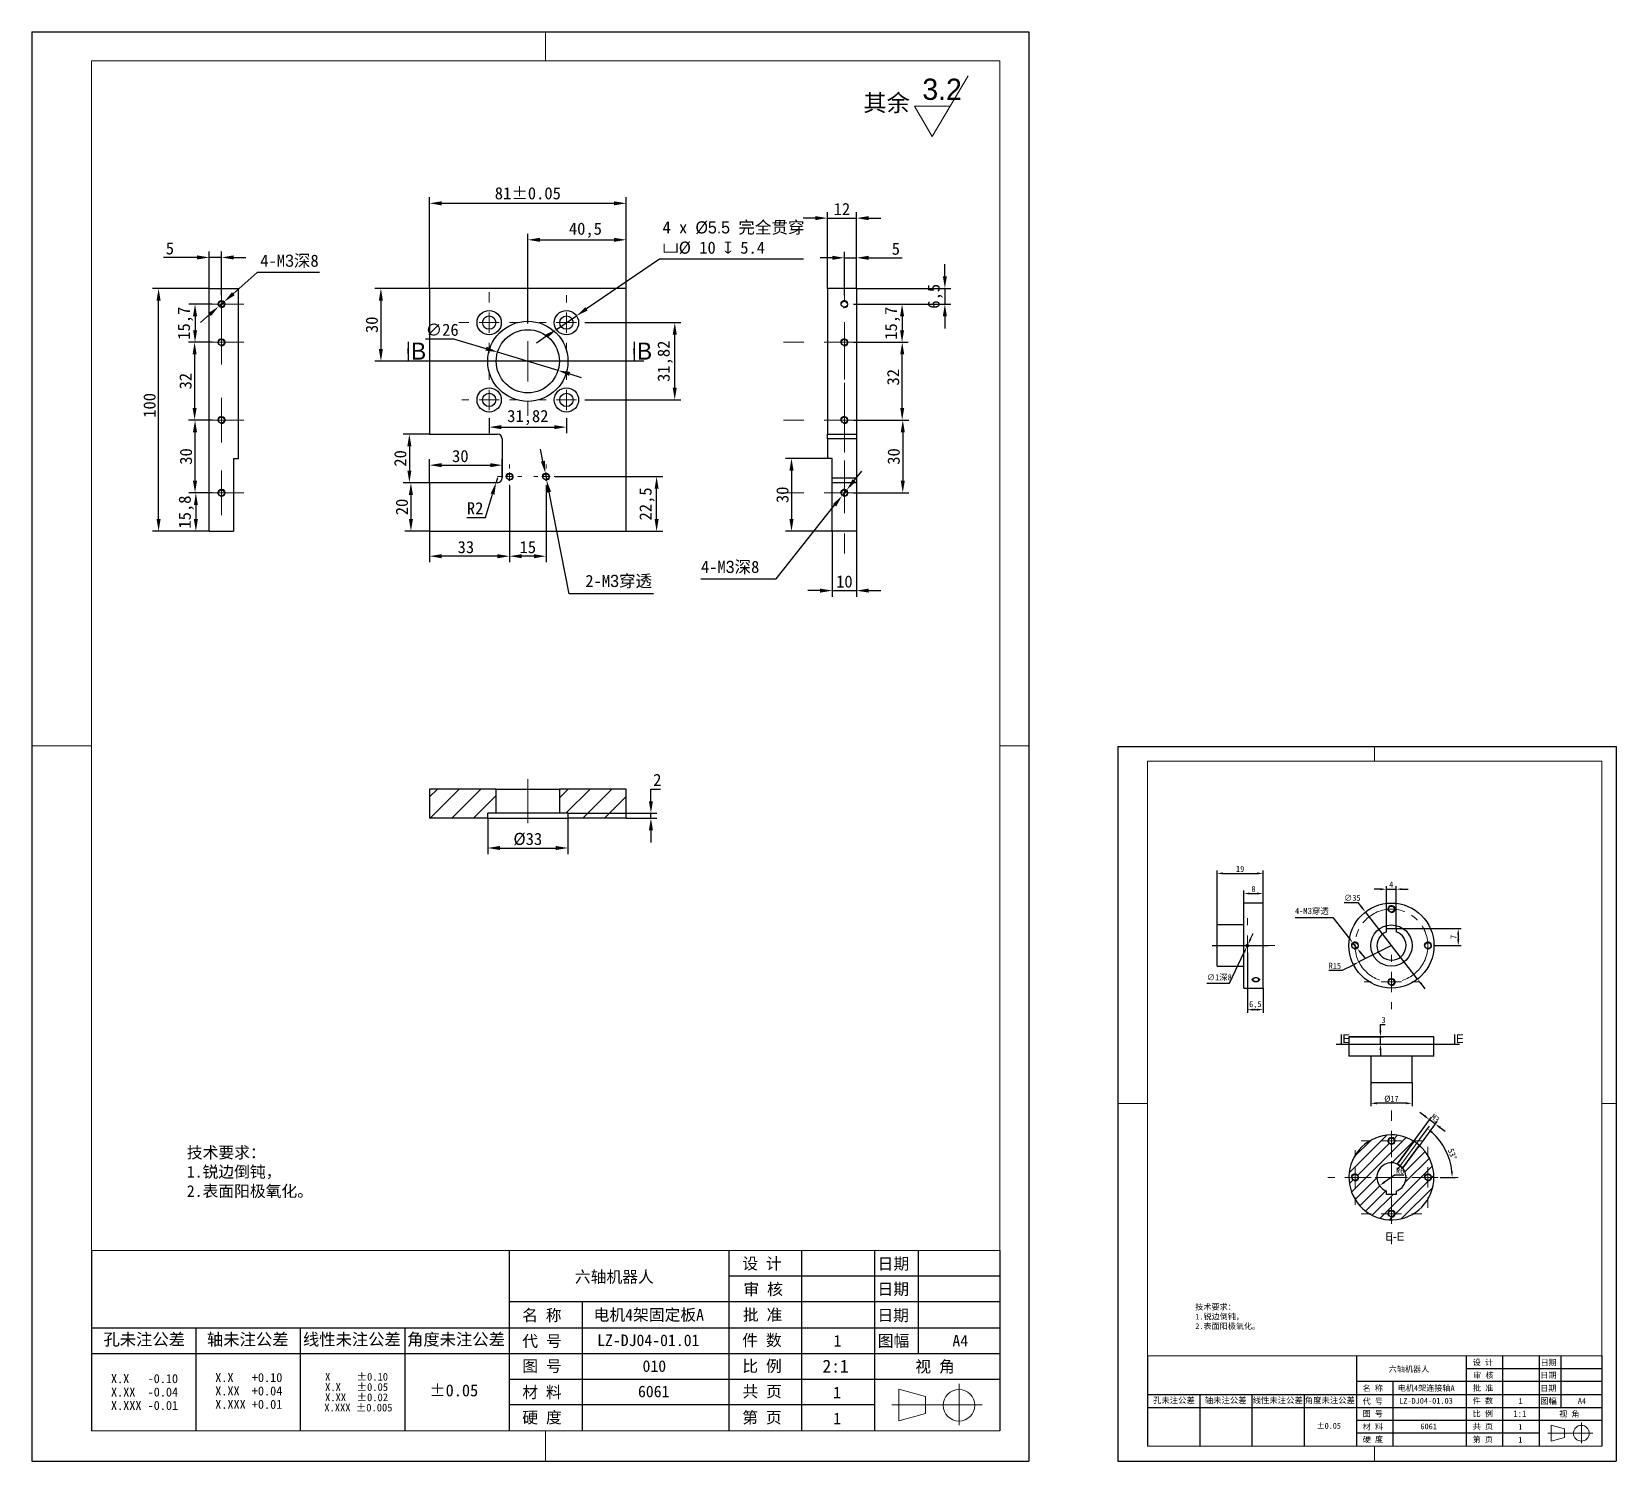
# Model space of a CAD drawing. Header units: millimetres. Extents: x 13 to 7248, y -1201 to 1478.
# Drawn here: x 3489 to 4141, y -1200 to -611 of the extents above; entities that cross this region are included whole.
import ezdxf

# ---------------------------------------------------------------- set-up
doc = ezdxf.new("R2010")
doc.units = ezdxf.units.MM
doc.header["$LTSCALE"] = 5
doc.header["$PDSIZE"] = -1
for name, pattern in [('CENTER2', [28.575, 19.05, -3.175, 3.175, -3.175]), ('SLD-中心线', [34.29, 30.48, -1.27, 1.27, -1.27]), ('SLD-实线', [0])]:
    doc.linetypes.add(name, pattern=pattern)
doc.layers.get('0').update_dxf_attribs({"lineweight": 30})
for name, color, linetype, lineweight in [('中心线层', 1, 'CENTER2', 13), ('剖面层', 2, 'Continuous', 15), ('粗实线', 7, 'SLD-实线', 15), ('细实线层', 5, 'Continuous', 15)]:
    doc.layers.add(name, color=color, linetype=linetype, lineweight=lineweight)
for name, color, linetype in [('图框', 7, 'SLD-实线'), ('文字层', 7, 'SLD-实线'), ('标注层', 96, 'SLD-实线'), ('标注线', 4, 'SLD-实线')]:
    doc.layers.add(name, color=color, linetype=linetype)
doc.styles.add('SLDTEXTSTYLE0', font='')
doc.styles.add('SLDTEXTSTYLE1', font='', dxfattribs={"bigfont": 'bigfont'})
doc.styles.add('SLDTEXTSTYLE2', font='')
doc.styles.add('SLDTEXTSTYLE3', font='', dxfattribs={"bigfont": 'bigfont'})
doc.styles.get("Standard").update_dxf_attribs({"font": ''})
doc.styles.get('SLDTEXTSTYLE0').set_extended_font_data('汉仪长仿宋体')
doc.styles.get('SLDTEXTSTYLE1').set_extended_font_data('宋体')
doc.styles.get('SLDTEXTSTYLE2').set_extended_font_data('宋体')
doc.styles.get('SLDTEXTSTYLE3').set_extended_font_data('汉仪长仿宋体')
doc.styles.get('Standard').set_extended_font_data('SimSun')
doc.dimstyles.new('ISO-25', dxfattribs={"dimtxt": 2.5, "dimasz": 2.5, "dimexe": 1.25, "dimexo": 0, "dimtad": 1, "dimtoh": 1, "dimtxsty": 'Standard', "dimcen": 2.5, "dimclrt": 256, "dimadec": 0, "dimazin": 0, "dimtfac": 1, "dimtmove": 0, "dimatfit": 3, "dimfxl": 0, "dimarcsym": 0})
doc.dimstyles.new('副本2-1', dxfattribs={"dimscale": 2, "dimtxt": 2.5, "dimasz": 2.5, "dimexe": 1.25, "dimexo": 0, "dimtad": 1, "dimtoh": 1, "dimtxsty": 'Standard', "dimcen": 2.5, "dimclrt": 256, "dimadec": 0, "dimazin": 0, "dimtfac": 1, "dimtmove": 0, "dimatfit": 3, "dimfxl": 0, "dimarcsym": 0})
pattern_1 = [(45, (3483.812, -1202.94), (-4.49013, 4.49013), [])]

msp = doc.modelspace()

# ---------------------------------------------------------------- texts
at = {"layer": '文字层'}
for s, insert, char_height, attachment_point, style in [('其余', (3831.2406, -637.136), 7, 1, 'SLDTEXTSTYLE0'), ('设 计', (3789.4999, -1116.1274), 4.7625, 2, 'SLDTEXTSTYLE2'), ('日期', (3843.6029, -1116.2214), 4.7625, 2, 'SLDTEXTSTYLE2'), ('审 核', (3789.9739, -1126.6913), 4.7625, 2, 'SLDTEXTSTYLE2'), ('日期', (3843.5481, -1126.6537), 4.7625, 2, 'SLDTEXTSTYLE2'), ('名 称', (3698.8567, -1137.4274), 4.7625, 2, 'SLDTEXTSTYLE2'), ('批 准', (3789.7448, -1137.2451), 4.7625, 2, 'SLDTEXTSTYLE2'), ('日期', (3843.5153, -1137.4381), 4.7625, 2, 'SLDTEXTSTYLE2'), ('孔未注公差', (3535.1639, -1147.2796), 4.925, 2, 'SLDTEXTSTYLE2'), ('轴未注公差', (3577.7563, -1147.2796), 4.925, 2, 'SLDTEXTSTYLE2'), ('线性未注公差', (3620.6296, -1147.2796), 4.925, 2, 'SLDTEXTSTYLE2'), ('角度未注公差', (3663.53, -1147.2796), 4.925, 2, 'SLDTEXTSTYLE2'), ('代 号', (3698.9167, -1148.0762), 4.7625, 2, 'SLDTEXTSTYLE2'), ('件 数', (3789.4999, -1147.7285), 4.7625, 2, 'SLDTEXTSTYLE2'), ('图幅', (3843.6327, -1147.9413), 4.7625, 2, 'SLDTEXTSTYLE2'), ('A4', (3871.1305, -1147.8902), 4.7625, 2, 'SLDTEXTSTYLE1'), ('图 号', (3698.9167, -1158.3435), 4.7625, 2, 'SLDTEXTSTYLE2'), ('比 例', (3789.4999, -1158.3435), 4.7625, 2, 'SLDTEXTSTYLE2'), ('2:1', (3819.8011, -1158.1011), 5.29167, 2, 'SLDTEXTSTYLE2'), ('视 角', (3860.7344, -1158.5585), 4.7625, 2, 'SLDTEXTSTYLE2'), ('设 计', (4086.2814, -1158.0338), 2.38125, 2, 'SLDTEXTSTYLE2'), ('日期', (4113.3329, -1158.0808), 2.38125, 2, 'SLDTEXTSTYLE2'), ('±0.05', (3662.5925, -1168.2646), 4.925, 2, 'SLDTEXTSTYLE1'), ('审 核', (4086.5183, -1163.3157), 2.38125, 2, 'SLDTEXTSTYLE2'), ('日期', (4113.3055, -1163.297), 2.38125, 2, 'SLDTEXTSTYLE2'), ('材 料', (3698.9167, -1169.123), 4.7625, 2, 'SLDTEXTSTYLE2'), ('共 页', (3789.5768, -1168.7965), 4.7625, 2, 'SLDTEXTSTYLE2'), ('1', (3820.4074, -1169.2525), 4.7625, 2, 'SLDTEXTSTYLE1'), ('孔未注公差', (3959.1134, -1173.6099), 2.4625, 2, 'SLDTEXTSTYLE2'), ('轴未注公差', (3980.4096, -1173.6099), 2.4625, 2, 'SLDTEXTSTYLE2'), ('线性未注公差', (4001.8462, -1173.6099), 2.4625, 2, 'SLDTEXTSTYLE2'), ('角度未注公差', (4023.2964, -1173.6099), 2.4625, 2, 'SLDTEXTSTYLE2'), ('代 号', (4040.9897, -1174.0082), 2.38125, 2, 'SLDTEXTSTYLE2'), ('名 称', (4040.9598, -1168.6838), 2.38125, 2, 'SLDTEXTSTYLE2'), ('件 数', (4086.2814, -1173.8344), 2.38125, 2, 'SLDTEXTSTYLE2'), ('批 准', (4086.4038, -1168.5927), 2.38125, 2, 'SLDTEXTSTYLE2'), ('图幅', (4113.3478, -1173.9407), 2.38125, 2, 'SLDTEXTSTYLE2'), ('日期', (4113.2891, -1168.6892), 2.38125, 2, 'SLDTEXTSTYLE2'), ('A4', (4127.0967, -1173.9152), 2.38125, 2, 'SLDTEXTSTYLE1'), ('硬 度', (3698.9167, -1179.513), 4.7625, 2, 'SLDTEXTSTYLE2'), ('第 页', (3789.4999, -1179.513), 4.7625, 2, 'SLDTEXTSTYLE2'), ('1', (3820.438, -1179.908), 4.7625, 2, 'SLDTEXTSTYLE1'), ('图 号', (4040.9897, -1179.1418), 2.38125, 2, 'SLDTEXTSTYLE2'), ('比 例', (4086.2814, -1179.1418), 2.38125, 2, 'SLDTEXTSTYLE2'), ('1:1', (4101.5284, -1179.0207), 2.64583, 2, 'SLDTEXTSTYLE1'), ('视 角', (4121.8986, -1179.2493), 2.38125, 2, 'SLDTEXTSTYLE2'), ('±0.05', (4022.8277, -1184.1024), 2.4625, 2, 'SLDTEXTSTYLE1'), ('材 料', (4040.9897, -1184.5316), 2.38125, 2, 'SLDTEXTSTYLE2'), ('共 页', (4086.3198, -1184.3684), 2.38125, 2, 'SLDTEXTSTYLE2'), ('1', (4101.7351, -1184.5963), 2.3813, 2, 'SLDTEXTSTYLE1'), ('硬 度', (4040.9897, -1189.7266), 2.38125, 2, 'SLDTEXTSTYLE2'), ('第 页', (4086.2814, -1189.7266), 2.38125, 2, 'SLDTEXTSTYLE2'), ('1', (4101.7504, -1189.9241), 2.3813, 2, 'SLDTEXTSTYLE1')]:
    msp.add_mtext(s, dxfattribs=dict(at, insert=insert, char_height=char_height, attachment_point=attachment_point, style=style))
at = {"layer": '文字层', "color": 7, "linetype": 'SLD-实线', "lineweight": 0, "attachment_point": 1, "style": 'SLDTEXTSTYLE2'}
for insert, char_height in [((3552.6837, -1070.417), 4.7625), ((3967.8733, -1135.1786), 2.38125)]:
    msp.add_mtext('技术要求：\\P1.锐边倒钝，\\P2.表面阳极氧化。', dxfattribs=dict(at, insert=insert, char_height=char_height))
at = {"layer": '文字层', "color": 7, "linetype": 'Continuous', "lineweight": 0, "attachment_point": 2}
for s, insert, char_height, style in [('六轴机器人', (3728.7068, -1121.6099), 4.7625, 'SLDTEXTSTYLE2'), ('电机4架固定板A', (3742.8841, -1137.2451), 4.7625, 'SLDTEXTSTYLE2'), ('LZ-DJ04-01.01', (3742.6857, -1147.7285), 4.7625, 'SLDTEXTSTYLE1'), ('1', (3820.5519, -1147.9413), 4.7625, 'SLDTEXTSTYLE1'), ('010', (3745.1662, -1158.3435), 4.7625, 'SLDTEXTSTYLE1'), ('六轴机器人', (4055.8848, -1160.7751), 2.38125, 'SLDTEXTSTYLE2'), ('6061', (3744.9181, -1168.7965), 4.7625, 'SLDTEXTSTYLE1'), ('电机4架连接轴A', (4062.9735, -1168.5927), 2.38125, 'SLDTEXTSTYLE2'), ('LZ-DJ04-01.03', (4062.8743, -1173.8344), 2.38125, 'SLDTEXTSTYLE1'), ('1', (4101.8073, -1173.9407), 2.3813, 'SLDTEXTSTYLE1'), ('6061', (4063.9905, -1184.3684), 2.38125, 'SLDTEXTSTYLE1')]:
    msp.add_mtext(s, dxfattribs=dict(at, insert=insert, char_height=char_height, style=style))
at = {"layer": '标注线', "style": 'SLDTEXTSTYLE3'}
for s, insert, char_height, attachment_point in [('B', (3645.0004, -739.3494), 7, 1), ('B', (3738.0319, -739.3494), 7, 1), ('E', (4028.5269, -1024.1495), 3.5, 1), ('E', (4075.238, -1024.1495), 3.5, 1), ('E-E', (4050.0315, -1105.6248), 3.5, 2)]:
    msp.add_mtext(s, dxfattribs=dict(at, insert=insert, char_height=char_height, attachment_point=attachment_point))

# ---------------------------------------------------------------- blocks, each defined once
blk = doc.blocks.new('*D416')
at = {"layer": 'Defpoints', "color": 0}
for p in [(3733.58, -682), (3652.58, -717.03), (3733.58, -717.03)]:
    blk.add_point(p, dxfattribs=at)
at = {"layer": '标注层', "color": 0, "lineweight": -2}
for p, q in [((3652.58, -717.03), (3652.58, -679.5)), ((3657.58, -682), (3728.58, -682)), ((3733.58, -717.03), (3733.58, -679.5))]:
    blk.add_line(p, q, dxfattribs=at)
at = {"layer": '标注层', "color": 0}
for points in [[(3657.58, -681.17), (3657.58, -682.84), (3652.58, -682)], [(3728.58, -681.17), (3728.58, -682.84), (3733.58, -682)]]:
    blk.add_solid(points, dxfattribs=at)
at = {"layer": '标注层', "insert": (3693.08, -675.36), "char_height": 5, "attachment_point": 2}
blk.add_mtext('81%%p0.05', dxfattribs=at)
blk = doc.blocks.new('*D417')
at = {"layer": 'Defpoints', "color": 0}
for p in [(3733.58, -697.03), (3733.58, -717.03), (3693.08, -731.53)]:
    blk.add_point(p, dxfattribs=at)
at = {"layer": '标注层', "color": 0, "lineweight": -2}
for p, q in [((3693.08, -731.53), (3693.08, -694.53)), ((3698.08, -697.03), (3728.58, -697.03)), ((3733.58, -717.03), (3733.58, -694.53))]:
    blk.add_line(p, q, dxfattribs=at)
at = {"layer": '标注层', "color": 0}
for points in [[(3698.08, -696.2), (3698.08, -697.86), (3693.08, -697.03)], [(3728.58, -696.2), (3728.58, -697.86), (3733.58, -697.03)]]:
    blk.add_solid(points, dxfattribs=at)
at = {"layer": '标注层', "insert": (3716.79, -689.94), "char_height": 5, "attachment_point": 2}
blk.add_mtext('40,5', dxfattribs=at)
blk = doc.blocks.new('*D418')
at = {"layer": 'Defpoints', "color": 0}
for p in [(3652.58, -797.03), (3644.95, -817.03), (3652.58, -817.03)]:
    blk.add_point(p, dxfattribs=at)
at = {"layer": '标注层', "color": 0, "lineweight": -2}
for p, q in [((3652.58, -797.03), (3642.45, -797.03)), ((3644.95, -802.03), (3644.95, -812.03)), ((3652.58, -817.03), (3642.45, -817.03))]:
    blk.add_line(p, q, dxfattribs=at)
at = {"layer": '标注层', "color": 0}
for points in [[(3644.11, -802.03), (3645.78, -802.03), (3644.95, -797.03)], [(3644.11, -812.03), (3645.78, -812.03), (3644.95, -817.03)]]:
    blk.add_solid(points, dxfattribs=at)
at = {"layer": '标注层', "insert": (3638.7, -807.03), "char_height": 5, "attachment_point": 2, "rotation": 90}
blk.add_mtext('20', dxfattribs=at)
blk = doc.blocks.new('*D419')
at = {"layer": 'Defpoints', "color": 0}
for p in [(3652.58, -777.03), (3644.31, -797.03), (3652.58, -797.03)]:
    blk.add_point(p, dxfattribs=at)
at = {"layer": '标注层', "color": 0, "lineweight": -2}
for p, q in [((3652.58, -777.03), (3641.81, -777.03)), ((3644.31, -782.03), (3644.31, -792.03)), ((3652.58, -797.03), (3641.81, -797.03))]:
    blk.add_line(p, q, dxfattribs=at)
at = {"layer": '标注层', "color": 0}
for points in [[(3643.48, -782.03), (3645.14, -782.03), (3644.31, -777.03)], [(3643.48, -792.03), (3645.14, -792.03), (3644.31, -797.03)]]:
    blk.add_solid(points, dxfattribs=at)
at = {"layer": '标注层', "insert": (3638.06, -787.03), "char_height": 5, "attachment_point": 2, "rotation": 90}
blk.add_mtext('20', dxfattribs=at)
blk = doc.blocks.new('*D420')
at = {"layer": 'Defpoints', "color": 0}
for p in [(3682.58, -789.8), (3682.58, -795.03), (3652.58, -797.03)]:
    blk.add_point(p, dxfattribs=at)
at = {"layer": '标注层', "color": 0, "lineweight": -2}
for p, q in [((3652.58, -797.03), (3652.58, -787.3)), ((3682.58, -795.03), (3682.58, -787.3)), ((3657.58, -789.8), (3677.58, -789.8))]:
    blk.add_line(p, q, dxfattribs=at)
at = {"layer": '标注层', "color": 0}
for points in [[(3657.58, -788.97), (3657.58, -790.64), (3652.58, -789.8)], [(3677.58, -788.97), (3677.58, -790.64), (3682.58, -789.8)]]:
    blk.add_solid(points, dxfattribs=at)
at = {"layer": '标注层', "insert": (3665.29, -783.55), "char_height": 5, "attachment_point": 2}
blk.add_mtext('30', dxfattribs=at)
blk = doc.blocks.new('*D421')
at = {"layer": 'Defpoints', "color": 0}
for p in [(3685.58, -798.28), (3652.58, -817.03), (3652.58, -827.29)]:
    blk.add_point(p, dxfattribs=at)
at = {"layer": '标注层', "color": 0, "lineweight": -2}
for p, q in [((3685.58, -798.28), (3685.58, -829.79)), ((3652.58, -817.03), (3652.58, -829.79)), ((3680.58, -827.29), (3657.58, -827.29))]:
    blk.add_line(p, q, dxfattribs=at)
at = {"layer": '标注层', "color": 0}
for points in [[(3657.58, -826.46), (3657.58, -828.13), (3652.58, -827.29)], [(3680.58, -826.46), (3680.58, -828.13), (3685.58, -827.29)]]:
    blk.add_solid(points, dxfattribs=at)
at = {"layer": '标注层', "insert": (3667.58, -821.04), "char_height": 5, "attachment_point": 2}
blk.add_mtext('33', dxfattribs=at)
blk = doc.blocks.new('*D422')
at = {"layer": 'Defpoints', "color": 0}
for p in [(3685.58, -798.28), (3700.58, -798.28), (3685.58, -827.29)]:
    blk.add_point(p, dxfattribs=at)
at = {"layer": '标注层', "color": 0, "lineweight": -2}
for p, q in [((3685.58, -798.28), (3685.58, -829.79)), ((3700.58, -798.28), (3700.58, -829.79)), ((3695.58, -827.29), (3690.58, -827.29))]:
    blk.add_line(p, q, dxfattribs=at)
at = {"layer": '标注层', "color": 0}
for points in [[(3690.58, -826.46), (3690.58, -828.13), (3685.58, -827.29)], [(3695.58, -826.46), (3695.58, -828.13), (3700.58, -827.29)]]:
    blk.add_solid(points, dxfattribs=at)
at = {"layer": '标注层', "insert": (3693.08, -821.04), "char_height": 5, "attachment_point": 2}
blk.add_mtext('15', dxfattribs=at)
blk = doc.blocks.new('*D423')
at = {"layer": 'Defpoints', "color": 0}
for p in [(3704.33, -794.53), (3746.1, -794.53), (3733.58, -817.03)]:
    blk.add_point(p, dxfattribs=at)
at = {"layer": '标注层', "color": 0, "lineweight": -2}
for p, q in [((3704.33, -794.53), (3748.6, -794.53)), ((3746.1, -812.03), (3746.1, -799.53)), ((3733.58, -817.03), (3748.6, -817.03))]:
    blk.add_line(p, q, dxfattribs=at)
at = {"layer": '标注层', "color": 0}
for points in [[(3745.27, -799.53), (3746.94, -799.53), (3746.1, -794.53)], [(3745.27, -812.03), (3746.94, -812.03), (3746.1, -817.03)]]:
    blk.add_solid(points, dxfattribs=at)
at = {"layer": '标注层', "insert": (3739.02, -805.78), "char_height": 5, "attachment_point": 2, "rotation": 90}
blk.add_mtext('22,5', dxfattribs=at)
blk = doc.blocks.new('*D424')
at = {"layer": 'Defpoints', "color": 0}
for p in [(3680.63, -743.27), (3705.52, -750.79)]:
    blk.add_point(p, dxfattribs=at)
at = {"layer": '标注层', "color": 0, "lineweight": -2}
for p, q in [((3651, -737.81), (3662.53, -737.81)), ((3662.53, -737.81), (3675.84, -741.83)), ((3705.52, -750.79), (3680.63, -743.27)), ((3710.31, -752.23), (3715.09, -753.68))]:
    blk.add_line(p, q, dxfattribs=at)
at = {"layer": '标注层', "color": 0}
for points in [[(3676.08, -741.03), (3675.6, -742.63), (3680.63, -743.27)], [(3710.55, -751.43), (3710.07, -753.03), (3705.52, -750.79)]]:
    blk.add_solid(points, dxfattribs=at)
at = {"layer": '标注层', "insert": (3651, -731.56), "char_height": 5, "attachment_point": 1}
blk.add_mtext('∅26', dxfattribs=at)
blk = doc.blocks.new('*D425')
at = {"layer": 'Defpoints', "color": 0}
for p in [(3652.58, -717.03), (3632.58, -747.03), (3677.58, -747.03)]:
    blk.add_point(p, dxfattribs=at)
at = {"layer": '标注层', "color": 0, "lineweight": -2}
for p, q in [((3652.58, -717.03), (3630.08, -717.03)), ((3632.58, -722.03), (3632.58, -742.03)), ((3677.58, -747.03), (3630.08, -747.03))]:
    blk.add_line(p, q, dxfattribs=at)
at = {"layer": '标注层', "color": 0}
for points in [[(3631.74, -722.03), (3633.41, -722.03), (3632.58, -717.03)], [(3631.74, -742.03), (3633.41, -742.03), (3632.58, -747.03)]]:
    blk.add_solid(points, dxfattribs=at)
at = {"layer": '标注层', "insert": (3626.33, -732.03), "char_height": 5, "attachment_point": 2, "rotation": 90}
blk.add_mtext('30', dxfattribs=at)
blk = doc.blocks.new('*D426')
at = {"layer": 'Defpoints', "color": 0}
for p in [(3677.17, -770.44), (3708.99, -770.44), (3708.99, -774.16)]:
    blk.add_point(p, dxfattribs=at)
at = {"layer": '标注层', "color": 0, "lineweight": -2}
for p, q in [((3677.17, -770.44), (3677.17, -776.66)), ((3682.17, -774.16), (3703.99, -774.16)), ((3708.99, -770.44), (3708.99, -776.66))]:
    blk.add_line(p, q, dxfattribs=at)
at = {"layer": '标注层', "color": 0}
for points in [[(3682.17, -773.33), (3682.17, -774.99), (3677.17, -774.16)], [(3703.99, -773.33), (3703.99, -774.99), (3708.99, -774.16)]]:
    blk.add_solid(points, dxfattribs=at)
at = {"layer": '标注层', "insert": (3693.08, -767.07), "char_height": 5, "attachment_point": 2}
blk.add_mtext('31,82', dxfattribs=at)
blk = doc.blocks.new('*D427')
at = {"layer": 'Defpoints', "color": 0}
for p in [(3716.49, -731.12), (3753.58, -731.12), (3716.49, -762.94)]:
    blk.add_point(p, dxfattribs=at)
at = {"layer": '标注层', "color": 0, "lineweight": -2}
for p, q in [((3716.49, -731.12), (3756.08, -731.12)), ((3753.58, -757.94), (3753.58, -736.12)), ((3716.49, -762.94), (3756.08, -762.94))]:
    blk.add_line(p, q, dxfattribs=at)
at = {"layer": '标注层', "color": 0}
for points in [[(3752.74, -736.12), (3754.41, -736.12), (3753.58, -731.12)], [(3752.74, -757.94), (3754.41, -757.94), (3753.58, -762.94)]]:
    blk.add_solid(points, dxfattribs=at)
at = {"layer": '标注层', "insert": (3746.49, -747.03), "char_height": 5, "attachment_point": 2, "rotation": 90}
blk.add_mtext('31,82', dxfattribs=at)
blk = doc.blocks.new('*D428')
at = {"layer": 'Defpoints', "color": 0}
for p in [(3713.11, -728.3), (3704.86, -733.94)]:
    blk.add_point(p, dxfattribs=at)
at = {"layer": '标注层', "color": 0, "lineweight": -2}
for p, q in [((3747.29, -704.96), (3717.24, -725.48)), ((3806.59, -704.96), (3747.29, -704.96)), ((3704.86, -733.94), (3713.11, -728.3)), ((3700.73, -736.76), (3696.6, -739.58))]:
    blk.add_line(p, q, dxfattribs=at)
at = {"layer": '标注层', "color": 0}
for points in [[(3716.77, -724.79), (3717.71, -726.17), (3713.11, -728.3)], [(3700.26, -736.07), (3701.2, -737.45), (3704.86, -733.94)]]:
    blk.add_solid(points, dxfattribs=at)
at = {"layer": '标注层', "insert": (3748.54, -689.41), "char_height": 5, "attachment_point": 1}
blk.add_mtext('4 x {\\fMS PGothic|b0|i0|c134|p34;%%C5.5} 完全贯穿\\P{\\fGDT|b0|i0|c134|p2;v}%%C 10 {\\fGDT|b0|i0|c134|p2;x} 5.4', dxfattribs=at)
blk = doc.blocks.new('*D429')
at = {"layer": 'Defpoints', "color": 0}
for p in [(3700.28, -793.06), (3700.87, -796)]:
    blk.add_point(p, dxfattribs=at)
at = {"layer": '标注层', "color": 0, "lineweight": -2}
for p, q in [((3699.31, -788.15), (3698.34, -783.25)), ((3700.28, -793.06), (3700.87, -796)), ((3710.14, -842.77), (3701.84, -800.91)), ((3744.78, -842.77), (3710.14, -842.77))]:
    blk.add_line(p, q, dxfattribs=at)
at = {"layer": '标注层', "color": 0}
for points in [[(3700.13, -787.99), (3698.49, -788.32), (3700.28, -793.06)], [(3702.66, -800.74), (3701.02, -801.07), (3700.87, -796)]]:
    blk.add_solid(points, dxfattribs=at)
at = {"layer": '标注层', "insert": (3716.76, -834.98), "char_height": 5, "attachment_point": 1}
blk.add_mtext('2-M{\\fMS PGothic|b0|i0|c134|p34;3}穿透', dxfattribs=at)
blk = doc.blocks.new('*D430')
at = {"layer": 'Defpoints', "color": 0}
for p in [(3680.58, -795.03), (3680, -796.95)]:
    blk.add_point(p, dxfattribs=at)
at = {"layer": '标注层', "color": 0, "lineweight": -2}
for p, q in [((3680.58, -795.03), (3680, -796.95)), ((3675.7, -811.31), (3678.57, -801.74)), ((3667.97, -811.31), (3675.7, -811.31))]:
    blk.add_line(p, q, dxfattribs=at)
at = {"layer": '标注层', "color": 0}
blk.add_solid([(3677.77, -801.5), (3679.36, -801.97), (3680, -796.95)], dxfattribs=at)
at = {"layer": '标注层', "insert": (3667.97, -805.06), "char_height": 5, "attachment_point": 1}
blk.add_mtext('R2', dxfattribs=at)
blk = doc.blocks.new('SW_CENTERMARKSYMBOL_0')
at = {"color": 0, "linetype": 'SLD-实线', "lineweight": 0}
for p, q in [((0, 8.33), (0, 11.25)), ((0, 0), (0, 4.17)), ((-8.33, 0), (-11.25, 0)), ((0, 0), (-4.17, 0)), ((0, 0), (0, -4.17)), ((0, 0), (4.17, 0)), ((8.33, 0), (11.25, 0)), ((0, -8.33), (0, -11.25))]:
    blk.add_line(p, q, dxfattribs=at)
blk = doc.blocks.new('SW_CENTERMARKSYMBOL_1')
at = {"color": 0, "linetype": 'SLD-实线', "lineweight": 0}
for p, q in [((0, 8.33), (0, 11.25)), ((-8.33, 0), (-11.25, 0)), ((0, 0), (-4.17, 0)), ((0, 0), (0, 4.17)), ((0, 0), (0, -4.17)), ((0, 0), (4.17, 0)), ((8.33, 0), (11.25, 0)), ((0, -8.33), (0, -11.25))]:
    blk.add_line(p, q, dxfattribs=at)
blk = doc.blocks.new('SW_CENTERMARKSYMBOL_2')
at = {"color": 0, "linetype": 'SLD-实线', "lineweight": 0}
for p, q in [((0, 8.33), (0, 11.25)), ((-8.33, 0), (-11.25, 0)), ((0, 0), (-4.17, 0)), ((0, 0), (0, 4.17)), ((0, 0), (0, -4.17)), ((0, 0), (4.17, 0)), ((8.33, 0), (11.25, 0)), ((0, -8.33), (0, -11.25))]:
    blk.add_line(p, q, dxfattribs=at)
blk = doc.blocks.new('SW_CENTERMARKSYMBOL_3')
at = {"color": 0, "linetype": 'SLD-实线', "lineweight": 0}
for p, q in [((0, 8.33), (0, 11.25)), ((-8.33, 0), (-11.25, 0)), ((0, 0), (-4.17, 0)), ((0, 0), (0, 4.17)), ((0, 0), (0, -4.17)), ((0, 0), (4.17, 0)), ((8.33, 0), (11.25, 0)), ((0, -8.33), (0, -11.25))]:
    blk.add_line(p, q, dxfattribs=at)
blk = doc.blocks.new('SW_CENTERMARKSYMBOL_4')
at = {"color": 0, "linetype": 'SLD-实线', "lineweight": 0}
for p, q in [((0, 8.33), (0, 12.5)), ((-8.33, 0), (-12.5, 0)), ((0, 0), (-4.17, 0)), ((0, 0), (0, 4.17)), ((0, 0), (0, -4.17)), ((0, 0), (4.17, 0)), ((8.33, 0), (12.5, 0)), ((0, -8.33), (0, -12.5))]:
    blk.add_line(p, q, dxfattribs=at)
blk = doc.blocks.new('SW_CENTERMARKSYMBOL_5')
at = {"color": 0, "linetype": 'SLD-实线', "lineweight": 0}
for p, q in [((0, 8.33), (0, 12.5)), ((-8.33, 0), (-12.5, 0)), ((0, 0), (-4.17, 0)), ((0, 0), (0, 4.17)), ((0, 0), (0, -4.17)), ((0, 0), (4.17, 0)), ((8.33, 0), (12.5, 0)), ((0, -8.33), (0, -12.5))]:
    blk.add_line(p, q, dxfattribs=at)
blk = doc.blocks.new('SW_CENTERMARKSYMBOL_6')
at = {"color": 0, "linetype": 'SLD-实线', "lineweight": 0}
for p, q in [((0, 8.33), (0, 12.5)), ((-8.33, 0), (-12.5, 0)), ((0, 0), (-4.17, 0)), ((0, 0), (0, 4.17)), ((0, 0), (0, -4.17)), ((0, 0), (4.17, 0)), ((8.33, 0), (12.5, 0)), ((0, -8.33), (0, -12.5))]:
    blk.add_line(p, q, dxfattribs=at)
blk = doc.blocks.new('*D431')
at = {"layer": 'Defpoints', "color": 0}
for p in [(3828.41, -688.1), (3816.41, -717.03), (3828.41, -717.03)]:
    blk.add_point(p, dxfattribs=at)
at = {"layer": '标注层', "color": 0, "lineweight": -2}
for p, q in [((3811.41, -688.1), (3806.41, -688.1)), ((3816.41, -717.03), (3816.41, -685.6)), ((3816.41, -688.1), (3828.41, -688.1)), ((3828.41, -717.03), (3828.41, -685.6)), ((3833.41, -688.1), (3838.41, -688.1))]:
    blk.add_line(p, q, dxfattribs=at)
at = {"layer": '标注层', "color": 0}
for points in [[(3811.41, -687.26), (3811.41, -688.93), (3816.41, -688.1)], [(3833.41, -687.26), (3833.41, -688.93), (3828.41, -688.1)]]:
    blk.add_solid(points, dxfattribs=at)
at = {"layer": '标注层', "insert": (3822.41, -681.85), "char_height": 5, "attachment_point": 2}
blk.add_mtext('12', dxfattribs=at)
blk = doc.blocks.new('*D432')
at = {"layer": 'Defpoints', "color": 0}
for p in [(3828.41, -704.43), (3828.41, -717.03), (3823.41, -719.78)]:
    blk.add_point(p, dxfattribs=at)
at = {"layer": '标注层', "color": 0, "lineweight": -2}
for p, q in [((3818.41, -704.43), (3813.41, -704.43)), ((3823.41, -719.78), (3823.41, -701.93)), ((3823.41, -704.43), (3828.41, -704.43)), ((3828.41, -717.03), (3828.41, -701.93)), ((3833.41, -704.43), (3847.22, -704.43))]:
    blk.add_line(p, q, dxfattribs=at)
at = {"layer": '标注层', "color": 0}
for points in [[(3818.41, -703.6), (3818.41, -705.27), (3823.41, -704.43)], [(3833.41, -703.6), (3833.41, -705.27), (3828.41, -704.43)]]:
    blk.add_solid(points, dxfattribs=at)
at = {"layer": '标注层', "insert": (3844.61, -698.18), "char_height": 5, "attachment_point": 2}
blk.add_mtext('5', dxfattribs=at)
blk = doc.blocks.new('*D433')
at = {"layer": 'Defpoints', "color": 0}
for p in [(3828.41, -717.03), (3827.16, -723.53), (3864.79, -723.53)]:
    blk.add_point(p, dxfattribs=at)
at = {"layer": '标注层', "color": 0, "lineweight": -2}
for p, q in [((3864.79, -712.03), (3864.79, -707.03)), ((3828.41, -717.03), (3867.29, -717.03)), ((3864.79, -717.03), (3864.79, -723.53)), ((3827.16, -723.53), (3867.29, -723.53)), ((3864.79, -728.53), (3864.79, -733.53))]:
    blk.add_line(p, q, dxfattribs=at)
at = {"layer": '标注层', "color": 0}
for points in [[(3863.96, -712.03), (3865.62, -712.03), (3864.79, -717.03)], [(3863.96, -728.53), (3865.62, -728.53), (3864.79, -723.53)]]:
    blk.add_solid(points, dxfattribs=at)
at = {"layer": '标注层', "insert": (3857.7, -720.28), "char_height": 5, "attachment_point": 2, "rotation": 90}
blk.add_mtext('6,5', dxfattribs=at)
blk = doc.blocks.new('*D434')
at = {"layer": 'Defpoints', "color": 0}
for p in [(3827.16, -723.53), (3827.16, -739.23), (3847.17, -739.23)]:
    blk.add_point(p, dxfattribs=at)
at = {"layer": '标注层', "color": 0, "lineweight": -2}
for p, q in [((3827.16, -723.53), (3849.67, -723.53)), ((3847.17, -728.53), (3847.17, -734.23)), ((3827.16, -739.23), (3849.67, -739.23))]:
    blk.add_line(p, q, dxfattribs=at)
at = {"layer": '标注层', "color": 0}
for points in [[(3846.33, -728.53), (3848, -728.53), (3847.17, -723.53)], [(3846.33, -734.23), (3848, -734.23), (3847.17, -739.23)]]:
    blk.add_solid(points, dxfattribs=at)
at = {"layer": '标注层', "insert": (3840.08, -731.38), "char_height": 5, "attachment_point": 2, "rotation": 90}
blk.add_mtext('15,7', dxfattribs=at)
blk = doc.blocks.new('*D435')
at = {"layer": 'Defpoints', "color": 0}
for p in [(3827.16, -739.23), (3847.22, -739.23), (3827.16, -771.23)]:
    blk.add_point(p, dxfattribs=at)
at = {"layer": '标注层', "color": 0, "lineweight": -2}
for p, q in [((3827.16, -739.23), (3849.72, -739.23)), ((3847.22, -766.23), (3847.22, -744.23)), ((3827.16, -771.23), (3849.72, -771.23))]:
    blk.add_line(p, q, dxfattribs=at)
at = {"layer": '标注层', "color": 0}
for points in [[(3846.39, -744.23), (3848.06, -744.23), (3847.22, -739.23)], [(3846.39, -766.23), (3848.06, -766.23), (3847.22, -771.23)]]:
    blk.add_solid(points, dxfattribs=at)
at = {"layer": '标注层', "insert": (3840.97, -753.62), "char_height": 5, "attachment_point": 2, "rotation": 90}
blk.add_mtext('32', dxfattribs=at)
blk = doc.blocks.new('*D436')
at = {"layer": 'Defpoints', "color": 0}
for p in [(3827.16, -771.23), (3827.16, -801.23), (3847.45, -801.23)]:
    blk.add_point(p, dxfattribs=at)
at = {"layer": '标注层', "color": 0, "lineweight": -2}
for p, q in [((3827.16, -771.23), (3849.95, -771.23)), ((3847.45, -776.23), (3847.45, -796.23)), ((3827.16, -801.23), (3849.95, -801.23))]:
    blk.add_line(p, q, dxfattribs=at)
at = {"layer": '标注层', "color": 0}
for points in [[(3846.62, -776.23), (3848.29, -776.23), (3847.45, -771.23)], [(3846.62, -796.23), (3848.29, -796.23), (3847.45, -801.23)]]:
    blk.add_solid(points, dxfattribs=at)
at = {"layer": '标注层', "insert": (3841.2, -786.23), "char_height": 5, "attachment_point": 2, "rotation": 90}
blk.add_mtext('30', dxfattribs=at)
blk = doc.blocks.new('*D437')
at = {"layer": 'Defpoints', "color": 0}
for p in [(3818.41, -817.03), (3828.41, -817.03), (3828.41, -841.46)]:
    blk.add_point(p, dxfattribs=at)
at = {"layer": '标注层', "color": 0, "lineweight": -2}
for p, q in [((3818.41, -817.03), (3818.41, -843.96)), ((3828.41, -817.03), (3828.41, -843.96)), ((3813.41, -841.46), (3808.41, -841.46)), ((3818.41, -841.46), (3828.41, -841.46)), ((3833.41, -841.46), (3838.41, -841.46))]:
    blk.add_line(p, q, dxfattribs=at)
at = {"layer": '标注层', "color": 0}
for points in [[(3813.41, -840.63), (3813.41, -842.29), (3818.41, -841.46)], [(3833.41, -840.63), (3833.41, -842.29), (3828.41, -841.46)]]:
    blk.add_solid(points, dxfattribs=at)
at = {"layer": '标注层', "insert": (3823.41, -835.21), "char_height": 5, "attachment_point": 2}
blk.add_mtext('10', dxfattribs=at)
blk = doc.blocks.new('*D438')
at = {"layer": 'Defpoints', "color": 0}
for p in [(3816.41, -787.03), (3801.64, -817.03), (3818.41, -817.03)]:
    blk.add_point(p, dxfattribs=at)
at = {"layer": '标注层', "color": 0, "lineweight": -2}
for p, q in [((3816.41, -787.03), (3799.14, -787.03)), ((3801.64, -792.03), (3801.64, -812.03)), ((3818.41, -817.03), (3799.14, -817.03))]:
    blk.add_line(p, q, dxfattribs=at)
at = {"layer": '标注层', "color": 0}
for points in [[(3800.81, -792.03), (3802.48, -792.03), (3801.64, -787.03)], [(3800.81, -812.03), (3802.48, -812.03), (3801.64, -817.03)]]:
    blk.add_solid(points, dxfattribs=at)
at = {"layer": '标注层', "insert": (3795.39, -802.03), "char_height": 5, "attachment_point": 2, "rotation": 90}
blk.add_mtext('30', dxfattribs=at)
blk = doc.blocks.new('*D439')
at = {"layer": 'Defpoints', "color": 0}
for p in [(3822.47, -802.41), (3824.34, -800.05)]:
    blk.add_point(p, dxfattribs=at)
at = {"layer": '标注层', "color": 0, "lineweight": -2}
for p, q in [((3827.44, -796.14), (3830.55, -792.22)), ((3824.34, -800.05), (3822.47, -802.41)), ((3795.38, -836.61), (3819.37, -806.33)), ((3764.35, -836.61), (3795.38, -836.61))]:
    blk.add_line(p, q, dxfattribs=at)
at = {"layer": '标注层', "color": 0}
for points in [[(3826.79, -795.62), (3828.1, -796.65), (3824.34, -800.05)], [(3818.72, -805.81), (3820.02, -806.84), (3822.47, -802.41)]]:
    blk.add_solid(points, dxfattribs=at)
at = {"layer": '标注层', "insert": (3764.35, -829.19), "char_height": 5, "attachment_point": 1}
blk.add_mtext('4-M{\\fMS PGothic|b0|i0|c134|p34;3}深8', dxfattribs=at)
blk = doc.blocks.new('SW_CENTERMARKSYMBOL_7')
at = {"color": 0, "linetype": 'SLD-实线', "lineweight": 0}
for p, q in [((0, 8.33), (0, 12.5)), ((0, 0), (0, 4.17)), ((-8.33, 0), (-12.5, 0)), ((0, 0), (-4.17, 0)), ((0, 0), (0, -4.17)), ((0, 0), (4.17, 0)), ((8.33, 0), (12.5, 0)), ((0, -8.33), (0, -12.5))]:
    blk.add_line(p, q, dxfattribs=at)
blk = doc.blocks.new('SW_CENTERMARKSYMBOL_8')
at = {"color": 0, "linetype": 'SLD-实线', "lineweight": 0}
for p, q in [((0, 8.33), (0, 12.5)), ((0, 0), (0, 4.17)), ((-8.33, 0), (-12.5, 0)), ((0, 0), (-4.17, 0)), ((0, 0), (0, -4.17)), ((0, 0), (4.17, 0)), ((8.33, 0), (12.5, 0)), ((0, -8.33), (0, -12.5))]:
    blk.add_line(p, q, dxfattribs=at)
blk = doc.blocks.new('SW_CENTERMARKSYMBOL_9')
at = {"color": 0, "linetype": 'SLD-实线', "lineweight": 0}
for p, q in [((0, 8.33), (0, 12.5)), ((0, 0), (0, 4.17)), ((-8.33, 0), (-12.5, 0)), ((0, 0), (-4.17, 0)), ((0, 0), (0, -4.17)), ((0, 0), (4.17, 0)), ((8.33, 0), (12.5, 0)), ((0, -8.33), (0, -12.5))]:
    blk.add_line(p, q, dxfattribs=at)
blk = doc.blocks.new('*D440')
at = {"layer": 'Defpoints', "color": 0}
for p in [(3541.06, -717.03), (3561.93, -717.03), (3561.93, -817.03)]:
    blk.add_point(p, dxfattribs=at)
at = {"layer": '标注层', "color": 0, "lineweight": -2}
for p, q in [((3561.93, -717.03), (3538.56, -717.03)), ((3541.06, -812.03), (3541.06, -722.03)), ((3561.93, -817.03), (3538.56, -817.03))]:
    blk.add_line(p, q, dxfattribs=at)
at = {"layer": '标注层', "color": 0}
for points in [[(3540.22, -722.03), (3541.89, -722.03), (3541.06, -717.03)], [(3540.22, -812.03), (3541.89, -812.03), (3541.06, -817.03)]]:
    blk.add_solid(points, dxfattribs=at)
at = {"layer": '标注层', "insert": (3534.81, -765.2), "char_height": 5, "attachment_point": 2, "rotation": 90}
blk.add_mtext('100', dxfattribs=at)
blk = doc.blocks.new('*D441')
at = {"layer": 'Defpoints', "color": 0}
for p in [(3556.06, -771.23), (3563.18, -771.23), (3563.18, -801.23)]:
    blk.add_point(p, dxfattribs=at)
at = {"layer": '标注层', "color": 0, "lineweight": -2}
for p, q in [((3563.18, -771.23), (3553.56, -771.23)), ((3556.06, -796.23), (3556.06, -776.23)), ((3563.18, -801.23), (3553.56, -801.23))]:
    blk.add_line(p, q, dxfattribs=at)
at = {"layer": '标注层', "color": 0}
for points in [[(3555.22, -776.23), (3556.89, -776.23), (3556.06, -771.23)], [(3555.22, -796.23), (3556.89, -796.23), (3556.06, -801.23)]]:
    blk.add_solid(points, dxfattribs=at)
at = {"layer": '标注层', "insert": (3549.81, -786.23), "char_height": 5, "attachment_point": 2, "rotation": 90}
blk.add_mtext('30', dxfattribs=at)
blk = doc.blocks.new('*D442')
at = {"layer": 'Defpoints', "color": 0}
for p in [(3563.18, -739.23), (3555.88, -771.23), (3563.18, -771.23)]:
    blk.add_point(p, dxfattribs=at)
at = {"layer": '标注层', "color": 0, "lineweight": -2}
for p, q in [((3563.18, -739.23), (3553.38, -739.23)), ((3555.88, -744.23), (3555.88, -766.23)), ((3563.18, -771.23), (3553.38, -771.23))]:
    blk.add_line(p, q, dxfattribs=at)
at = {"layer": '标注层', "color": 0}
for points in [[(3555.05, -744.23), (3556.72, -744.23), (3555.88, -739.23)], [(3555.05, -766.23), (3556.72, -766.23), (3555.88, -771.23)]]:
    blk.add_solid(points, dxfattribs=at)
at = {"layer": '标注层', "insert": (3549.63, -755.23), "char_height": 5, "attachment_point": 2, "rotation": 90}
blk.add_mtext('32', dxfattribs=at)
blk = doc.blocks.new('*D443')
at = {"layer": 'Defpoints', "color": 0}
for p in [(3563.18, -723.53), (3556.06, -739.23), (3563.18, -739.23)]:
    blk.add_point(p, dxfattribs=at)
at = {"layer": '标注层', "color": 0, "lineweight": -2}
for p, q in [((3563.18, -723.53), (3553.56, -723.53)), ((3556.06, -728.53), (3556.06, -734.23)), ((3563.18, -739.23), (3553.56, -739.23))]:
    blk.add_line(p, q, dxfattribs=at)
at = {"layer": '标注层', "color": 0}
for points in [[(3555.23, -728.53), (3556.9, -728.53), (3556.06, -723.53)], [(3555.23, -734.23), (3556.9, -734.23), (3556.06, -739.23)]]:
    blk.add_solid(points, dxfattribs=at)
at = {"layer": '标注层', "insert": (3548.97, -731.38), "char_height": 5, "attachment_point": 2, "rotation": 90}
blk.add_mtext('15,7', dxfattribs=at)
blk = doc.blocks.new('*D444')
at = {"layer": 'Defpoints', "color": 0}
for p in [(3563.18, -801.23), (3556.41, -817.03), (3561.93, -817.03)]:
    blk.add_point(p, dxfattribs=at)
at = {"layer": '标注层', "color": 0, "lineweight": -2}
for p, q in [((3563.18, -801.23), (3553.91, -801.23)), ((3556.41, -806.23), (3556.41, -812.03)), ((3561.93, -817.03), (3553.91, -817.03))]:
    blk.add_line(p, q, dxfattribs=at)
at = {"layer": '标注层', "color": 0}
for points in [[(3555.58, -806.23), (3557.24, -806.23), (3556.41, -801.23)], [(3555.58, -812.03), (3557.24, -812.03), (3556.41, -817.03)]]:
    blk.add_solid(points, dxfattribs=at)
at = {"layer": '标注层', "insert": (3549.32, -809.13), "char_height": 5, "attachment_point": 2, "rotation": 90}
blk.add_mtext('15,8', dxfattribs=at)
blk = doc.blocks.new('*D445')
at = {"layer": 'Defpoints', "color": 0}
for p in [(3568.05, -722.54), (3565.8, -724.52)]:
    blk.add_point(p, dxfattribs=at)
at = {"layer": '标注层', "color": 0, "lineweight": -2}
for p, q in [((3581.67, -710.55), (3571.81, -719.24)), ((3607.34, -710.55), (3581.67, -710.55)), ((3565.8, -724.52), (3568.05, -722.54)), ((3562.05, -727.83), (3558.3, -731.13))]:
    blk.add_line(p, q, dxfattribs=at)
at = {"layer": '标注层', "color": 0}
for points in [[(3571.26, -718.61), (3572.36, -719.86), (3568.05, -722.54)], [(3561.5, -727.2), (3562.6, -728.45), (3565.8, -724.52)]]:
    blk.add_solid(points, dxfattribs=at)
at = {"layer": '标注层', "insert": (3582.92, -703.13), "char_height": 5, "attachment_point": 1}
blk.add_mtext('4-M{\\fMS PGothic|b0|i0|c134|p34;3}深8', dxfattribs=at)
blk = doc.blocks.new('*D446')
at = {"layer": 'Defpoints', "color": 0}
for p in [(3561.93, -704.28), (3561.93, -717.03), (3566.93, -719.78)]:
    blk.add_point(p, dxfattribs=at)
at = {"layer": '标注层', "color": 0, "lineweight": -2}
for p, q in [((3556.93, -704.28), (3543.12, -704.28)), ((3561.93, -717.03), (3561.93, -701.78)), ((3566.93, -704.28), (3561.93, -704.28)), ((3566.93, -719.78), (3566.93, -701.78)), ((3571.93, -704.28), (3576.93, -704.28))]:
    blk.add_line(p, q, dxfattribs=at)
at = {"layer": '标注层', "color": 0}
for points in [[(3556.93, -703.45), (3556.93, -705.12), (3561.93, -704.28)], [(3571.93, -703.45), (3571.93, -705.12), (3566.93, -704.28)]]:
    blk.add_solid(points, dxfattribs=at)
at = {"layer": '标注层', "insert": (3545.72, -698.03), "char_height": 5, "attachment_point": 2}
blk.add_mtext('5', dxfattribs=at)
blk = doc.blocks.new('SW_CENTERMARKSYMBOL_11')
at = {"color": 0, "linetype": 'SLD-实线', "lineweight": 0}
for p, q in [((0, 2.5), (0, 4.6)), ((-2.5, 0), (-4.6, 0)), ((0, 0), (-2.5, 0)), ((0, 0), (0, 2.5)), ((0, 0), (0, -2.5)), ((0, 0), (2.5, 0)), ((2.5, 0), (4.6, 0)), ((0, -2.5), (0, -4.6))]:
    blk.add_line(p, q, dxfattribs=at)
blk = doc.blocks.new('SW_CENTERMARKSYMBOL_12')
at = {"color": 0, "linetype": 'SLD-实线', "lineweight": 0}
for p, q in [((0, 2.5), (0, 4.6)), ((-2.5, 0), (-4.6, 0)), ((0, 0), (-2.5, 0)), ((0, 0), (0, 2.5)), ((0, 0), (0, -2.5)), ((0, 0), (2.5, 0)), ((2.5, 0), (4.6, 0)), ((0, -2.5), (0, -4.6))]:
    blk.add_line(p, q, dxfattribs=at)
blk = doc.blocks.new('SW_CENTERMARKSYMBOL_13')
at = {"color": 0, "linetype": 'SLD-实线', "lineweight": 0}
for p, q in [((0, 2.5), (0, 4.6)), ((-2.5, 0), (-4.6, 0)), ((0, 0), (-2.5, 0)), ((0, 0), (0, 2.5)), ((0, 0), (0, -2.5)), ((0, 0), (2.5, 0)), ((2.5, 0), (4.6, 0)), ((0, -2.5), (0, -4.6))]:
    blk.add_line(p, q, dxfattribs=at)
blk = doc.blocks.new('SW_CENTERMARKSYMBOL_14')
at = {"color": 0, "linetype": 'SLD-实线', "lineweight": 0}
for p, q in [((0, 2.5), (0, 4.6)), ((-2.5, 0), (-4.6, 0)), ((0, 0), (-2.5, 0)), ((0, 0), (0, 2.5)), ((0, 0), (0, -2.5)), ((0, 0), (2.5, 0)), ((2.5, 0), (4.6, 0)), ((0, -2.5), (0, -4.6))]:
    blk.add_line(p, q, dxfattribs=at)
blk = doc.blocks.new('*D447')
at = {"layer": 'Defpoints', "color": 0}
for p in [(3676.58, -935.15), (3709.58, -935.15), (3709.58, -947.43)]:
    blk.add_point(p, dxfattribs=at)
at = {"layer": '标注层', "color": 0, "lineweight": -2}
for p, q in [((3676.58, -935.15), (3676.58, -949.93)), ((3709.58, -935.15), (3709.58, -949.93)), ((3681.58, -947.43), (3704.58, -947.43))]:
    blk.add_line(p, q, dxfattribs=at)
at = {"layer": '标注层', "color": 0}
for points in [[(3681.58, -946.59), (3681.58, -948.26), (3676.58, -947.43)], [(3704.58, -946.59), (3704.58, -948.26), (3709.58, -947.43)]]:
    blk.add_solid(points, dxfattribs=at)
at = {"layer": '标注层', "insert": (3693.08, -941.18), "char_height": 5, "attachment_point": 2}
blk.add_mtext('%%c33', dxfattribs=at)
blk = doc.blocks.new('*D448')
at = {"layer": 'Defpoints', "color": 0}
for p in [(3709.58, -933.15), (3733.58, -935.15), (3743.76, -933.15)]:
    blk.add_point(p, dxfattribs=at)
at = {"layer": '标注层', "color": 0, "lineweight": -2}
for p, q in [((3743.76, -928.15), (3743.76, -923.15)), ((3743.76, -923.15), (3747.77, -923.15)), ((3709.58, -933.15), (3746.26, -933.15)), ((3733.58, -935.15), (3746.26, -935.15)), ((3743.76, -935.15), (3743.76, -933.15)), ((3743.76, -940.15), (3743.76, -945.15))]:
    blk.add_line(p, q, dxfattribs=at)
at = {"layer": '标注层', "color": 0}
for points in [[(3742.93, -928.15), (3744.59, -928.15), (3743.76, -933.15)], [(3742.93, -940.15), (3744.59, -940.15), (3743.76, -935.15)]]:
    blk.add_solid(points, dxfattribs=at)
at = {"layer": '标注层', "insert": (3746.39, -916.9), "char_height": 5, "attachment_point": 2}
blk.add_mtext('2', dxfattribs=at)
blk = doc.blocks.new('*D449')
at = {"layer": 'Defpoints', "color": 0}
for p in [(4037.93, -973.77), (4059.38, -1001.42)]:
    blk.add_point(p, dxfattribs=at)
at = {"layer": '标注层', "color": 0, "lineweight": -2}
for p, q in [((4029.14, -969.82), (4034.86, -969.82)), ((4034.86, -969.82), (4036.39, -971.8)), ((4059.38, -1001.42), (4037.93, -973.77)), ((4060.92, -1003.4), (4062.45, -1005.37))]:
    blk.add_line(p, q, dxfattribs=at)
at = {"layer": '标注层', "color": 0}
for points in [[(4036.72, -971.54), (4036.06, -972.05), (4037.93, -973.77)], [(4061.25, -1003.14), (4060.59, -1003.65), (4059.38, -1001.42)]]:
    blk.add_solid(points, dxfattribs=at)
at = {"layer": '标注层', "insert": (4029.14, -966.7), "char_height": 2.5, "attachment_point": 1}
blk.add_mtext('∅35', dxfattribs=at)
blk = doc.blocks.new('*D450')
at = {"layer": 'Defpoints', "color": 0}
for p in [(4032.73, -986.42), (4034.58, -988.78)]:
    blk.add_point(p, dxfattribs=at)
at = {"layer": '标注层', "color": 0, "lineweight": -2}
for p, q in [((4008.96, -975.99), (4024.55, -975.99)), ((4024.55, -975.99), (4031.18, -984.45)), ((4034.58, -988.78), (4032.73, -986.42)), ((4036.12, -990.74), (4037.67, -992.71))]:
    blk.add_line(p, q, dxfattribs=at)
at = {"layer": '标注层', "color": 0}
for points in [[(4031.51, -984.19), (4030.86, -984.71), (4032.73, -986.42)], [(4036.45, -990.49), (4035.8, -991), (4034.58, -988.78)]]:
    blk.add_solid(points, dxfattribs=at)
at = {"layer": '标注层', "insert": (4008.96, -972.1), "char_height": 2.5, "attachment_point": 1}
blk.add_mtext('4-M{\\fMS PGothic|b0|i0|c134|p34;3}穿透', dxfattribs=at)
blk = doc.blocks.new('*D451')
at = {"layer": 'Defpoints', "color": 0}
for p in [(4050.56, -964.39), (4046.56, -980.6), (4050.56, -980.6)]:
    blk.add_point(p, dxfattribs=at)
at = {"layer": '标注层', "color": 0, "lineweight": -2}
for p, q in [((4044.06, -964.39), (4041.56, -964.39)), ((4046.56, -980.6), (4046.56, -963.14)), ((4046.56, -964.39), (4050.56, -964.39)), ((4050.56, -980.6), (4050.56, -963.14)), ((4053.06, -964.39), (4055.56, -964.39))]:
    blk.add_line(p, q, dxfattribs=at)
at = {"layer": '标注层', "color": 0}
for points in [[(4044.06, -963.98), (4044.06, -964.81), (4046.56, -964.39)], [(4053.06, -963.98), (4053.06, -964.81), (4050.56, -964.39)]]:
    blk.add_solid(points, dxfattribs=at)
at = {"layer": '标注层', "insert": (4048.56, -961.27), "char_height": 2.5, "attachment_point": 2}
blk.add_mtext('4', dxfattribs=at)
blk = doc.blocks.new('*D452')
at = {"layer": 'Defpoints', "color": 0}
for p in [(4050.56, -980.6), (4066.15, -987.6), (4076.15, -987.6)]:
    blk.add_point(p, dxfattribs=at)
at = {"layer": '标注层', "color": 0, "lineweight": -2}
for p, q in [((4050.56, -980.6), (4077.4, -980.6)), ((4076.15, -983.1), (4076.15, -985.1)), ((4066.15, -987.6), (4077.4, -987.6))]:
    blk.add_line(p, q, dxfattribs=at)
at = {"layer": '标注层', "color": 0}
for points in [[(4075.74, -983.1), (4076.57, -983.1), (4076.15, -980.6)], [(4075.74, -985.1), (4076.57, -985.1), (4076.15, -987.6)]]:
    blk.add_solid(points, dxfattribs=at)
at = {"layer": '标注层', "insert": (4073.03, -984.1), "char_height": 2.5, "attachment_point": 2, "rotation": 90}
blk.add_mtext('7', dxfattribs=at)
blk = doc.blocks.new('*D453')
at = {"layer": 'Defpoints', "color": 0}
for p in [(4048.65, -987.6), (4035.26, -994.36)]:
    blk.add_point(p, dxfattribs=at)
at = {"layer": '标注层', "color": 0, "lineweight": -2}
for p, q in [((4048.65, -987.6), (4035.26, -994.36)), ((4022.82, -997.79), (4028.47, -997.79)), ((4028.47, -997.79), (4033.03, -995.48))]:
    blk.add_line(p, q, dxfattribs=at)
at = {"layer": '标注层', "color": 0}
blk.add_solid([(4032.84, -995.11), (4033.22, -995.86), (4035.26, -994.36)], dxfattribs=at)
at = {"layer": '标注层', "insert": (4022.82, -994.66), "char_height": 2.5, "attachment_point": 1}
blk.add_mtext('R15', dxfattribs=at)
blk = doc.blocks.new('*D454')
at = {"layer": 'Defpoints', "color": 0}
for p in [(4025.91, -1028.15), (4031.15, -1025.15), (4044.13, -1025.15)]:
    blk.add_point(p, dxfattribs=at)
at = {"layer": '标注层', "color": 0, "lineweight": -2}
for p, q in [((4044.13, -1022.65), (4044.13, -1020.15)), ((4044.13, -1020.15), (4046.11, -1020.15)), ((4025.91, -1028.15), (4045.38, -1028.15)), ((4031.15, -1025.15), (4045.38, -1025.15)), ((4044.13, -1028.15), (4044.13, -1025.15)), ((4044.13, -1030.65), (4044.13, -1033.15))]:
    blk.add_line(p, q, dxfattribs=at)
at = {"layer": '标注层', "color": 0}
for points in [[(4043.71, -1022.65), (4044.54, -1022.65), (4044.13, -1025.15)], [(4043.71, -1030.65), (4044.54, -1030.65), (4044.13, -1028.15)]]:
    blk.add_solid(points, dxfattribs=at)
at = {"layer": '标注层', "insert": (4045.43, -1017.02), "char_height": 2.5, "attachment_point": 2}
blk.add_mtext('3', dxfattribs=at)
blk = doc.blocks.new('*D455')
at = {"layer": 'Defpoints', "color": 0}
for p in [(4040.15, -1044.15), (4057.15, -1044.15), (4040.15, -1052.53)]:
    blk.add_point(p, dxfattribs=at)
at = {"layer": '标注层', "color": 0, "lineweight": -2}
for p, q in [((4040.15, -1044.15), (4040.15, -1053.78)), ((4057.15, -1044.15), (4057.15, -1053.78)), ((4054.65, -1052.53), (4042.65, -1052.53))]:
    blk.add_line(p, q, dxfattribs=at)
at = {"layer": '标注层', "color": 0}
for points in [[(4042.65, -1052.12), (4042.65, -1052.95), (4040.15, -1052.53)], [(4054.65, -1052.12), (4054.65, -1052.95), (4057.15, -1052.53)]]:
    blk.add_solid(points, dxfattribs=at)
at = {"layer": '标注层', "insert": (4048.65, -1049.41), "char_height": 2.5, "attachment_point": 2}
blk.add_mtext('%%c17', dxfattribs=at)
blk = doc.blocks.new('*D456')
at = {"layer": 'Defpoints', "color": 0}
for p in [(3989.34, -990.6), (3995.84, -1005.1), (3995.84, -1013.99)]:
    blk.add_point(p, dxfattribs=at)
at = {"layer": '标注层', "color": 0, "lineweight": -2}
for p, q in [((3989.34, -990.6), (3989.34, -1015.24)), ((3995.84, -1005.1), (3995.84, -1015.24)), ((3991.84, -1013.99), (3993.34, -1013.99))]:
    blk.add_line(p, q, dxfattribs=at)
at = {"layer": '标注层', "color": 0}
for points in [[(3991.84, -1013.57), (3991.84, -1014.4), (3989.34, -1013.99)], [(3993.34, -1013.57), (3993.34, -1014.4), (3995.84, -1013.99)]]:
    blk.add_solid(points, dxfattribs=at)
at = {"layer": '标注层', "insert": (3992.59, -1010.44), "char_height": 2.5, "attachment_point": 2}
blk.add_mtext('6,5', dxfattribs=at)
blk = doc.blocks.new('*D457')
at = {"layer": 'Defpoints', "color": 0}
for p in [(3995.84, -957.89), (3995.84, -970.1), (3976.84, -979.1)]:
    blk.add_point(p, dxfattribs=at)
at = {"layer": '标注层', "color": 0, "lineweight": -2}
for p, q in [((3976.84, -979.1), (3976.84, -956.64)), ((3979.34, -957.89), (3993.34, -957.89)), ((3995.84, -970.1), (3995.84, -956.64))]:
    blk.add_line(p, q, dxfattribs=at)
at = {"layer": '标注层', "color": 0}
for points in [[(3979.34, -957.47), (3979.34, -958.3), (3976.84, -957.89)], [(3993.34, -957.47), (3993.34, -958.3), (3995.84, -957.89)]]:
    blk.add_solid(points, dxfattribs=at)
at = {"layer": '标注层', "insert": (3986.34, -954.76), "char_height": 2.5, "attachment_point": 2}
blk.add_mtext('19', dxfattribs=at)
blk = doc.blocks.new('*D458')
at = {"layer": 'Defpoints', "color": 0}
for p in [(3989.13, -988.05), (3989.56, -987.15)]:
    blk.add_point(p, dxfattribs=at)
at = {"layer": '标注层', "color": 0, "lineweight": -2}
for p, q in [((3990.63, -984.89), (3991.71, -982.63)), ((3981.95, -1003.11), (3988.05, -990.3)), ((3989.56, -987.15), (3989.13, -988.05)), ((3972.63, -1003.11), (3981.95, -1003.11))]:
    blk.add_line(p, q, dxfattribs=at)
at = {"layer": '标注层', "color": 0}
for points in [[(3990.26, -984.71), (3991.01, -985.07), (3989.56, -987.15)], [(3987.67, -990.13), (3988.43, -990.48), (3989.13, -988.05)]]:
    blk.add_solid(points, dxfattribs=at)
at = {"layer": '标注层', "insert": (3972.63, -999.4), "char_height": 2.5, "attachment_point": 1}
blk.add_mtext('∅1深8', dxfattribs=at)
blk = doc.blocks.new('*D459')
at = {"layer": 'Defpoints', "color": 0}
for p in [(3987.84, -970.1), (3995.84, -966.17), (3995.84, -971.35)]:
    blk.add_point(p, dxfattribs=at)
at = {"layer": '标注层', "color": 0, "lineweight": -2}
for p, q in [((3987.84, -970.1), (3987.84, -964.92)), ((3995.84, -971.35), (3995.84, -964.92)), ((3990.34, -966.17), (3993.34, -966.17))]:
    blk.add_line(p, q, dxfattribs=at)
at = {"layer": '标注层', "color": 0}
for points in [[(3990.34, -965.76), (3990.34, -966.59), (3987.84, -966.17)], [(3993.34, -965.76), (3993.34, -966.59), (3995.84, -966.17)]]:
    blk.add_solid(points, dxfattribs=at)
at = {"layer": '标注层', "insert": (3991.84, -963.05), "char_height": 2.5, "attachment_point": 2}
blk.add_mtext('8', dxfattribs=at)
blk = doc.blocks.new('*D460')
at = {"layer": 'Defpoints', "color": 0}
for p in [(4060.25, -1067.41), (4068.97, -1068.48), (4050.96, -1079.92), (4028.65, -1083.03), (4068.65, -1083.03)]:
    blk.add_point(p, dxfattribs=at)
at = {"layer": '标注层', "color": 0, "lineweight": -2}
for p, q in [((4060.25, -1067.41), (4064.29, -1061.96)), ((4068.65, -1083.03), (4074.9, -1083.03))]:
    blk.add_line(p, q, dxfattribs=at)
blk.add_arc((4048.65, -1083.03), 24.99, 5.73404, 47.68934, dxfattribs=at)
at = {"layer": '标注层', "color": 0}
for points in [[(4065.21, -1064.87), (4065.74, -1064.23), (4063.55, -1062.96)], [(4073.94, -1080.51), (4073.1, -1080.55), (4073.65, -1083.03)]]:
    blk.add_solid(points, dxfattribs=at)
at = {"layer": '标注层', "insert": (4074.08, -1070.8), "char_height": 2.5, "attachment_point": 1, "rotation": 290.94315}
blk.add_mtext('53°', dxfattribs=at)
blk = doc.blocks.new('*D461')
at = {"layer": 'Defpoints', "color": 0}
for p in [(4064.38, -1059.32), (4057.88, -1068.08), (4060.29, -1069.87)]:
    blk.add_point(p, dxfattribs=at)
at = {"layer": '标注层', "color": 0, "lineweight": -2}
for p, q in [((4062.38, -1057.83), (4060.37, -1056.34)), ((4057.88, -1068.08), (4065.13, -1058.31)), ((4060.29, -1069.87), (4067.54, -1060.1)), ((4066.79, -1061.11), (4064.38, -1059.32)), ((4068.8, -1062.59), (4070.81, -1064.08))]:
    blk.add_line(p, q, dxfattribs=at)
at = {"layer": '标注层', "color": 0}
for points in [[(4062.62, -1057.49), (4062.13, -1058.16), (4064.38, -1059.32)], [(4069.05, -1062.26), (4068.55, -1062.93), (4066.79, -1061.11)]]:
    blk.add_solid(points, dxfattribs=at)
at = {"layer": '标注层', "insert": (4067.45, -1057.7), "char_height": 2.5, "attachment_point": 2, "rotation": 323.42337}
blk.add_mtext('M3', dxfattribs=at)
blk = doc.blocks.new('*D462')
at = {"layer": 'Defpoints', "color": 0}
for p in [(4043.71, -1086.43), (4048.65, -1083.03)]:
    blk.add_point(p, dxfattribs=at)
at = {"layer": '标注层', "color": 0, "lineweight": -2}
for p, q in [((4049.89, -1082.18), (4045.77, -1085.01)), ((4053.8, -1082.18), (4049.89, -1082.18))]:
    blk.add_line(p, q, dxfattribs=at)
at = {"layer": '标注层', "color": 0}
blk.add_solid([(4045.53, -1084.67), (4046.01, -1085.36), (4043.71, -1086.43)], dxfattribs=at)
at = {"layer": '标注层', "insert": (4050.52, -1079.06), "char_height": 2.5, "attachment_point": 1}
blk.add_mtext('R6', dxfattribs=at)
blk = doc.blocks.new('SW_NOTE_0')
at = {"color": 0, "linetype": 'Continuous', "lineweight": 0, "char_height": 10.583, "attachment_point": 2}
for s, insert in [('X     ±0.10', (35.9, 12.3)), ('X.X   ±0.05', (35.9, -1.8)), ('X.XX  ±0.02', (35.9, -15.9)), (' X.XXX ±0.005', (34.8, -30))]:
    blk.add_mtext(s, dxfattribs=dict(at, insert=insert))
blk = doc.blocks.new('SW_NOTE_1')
at = {"color": 0, "linetype": 'Continuous', "lineweight": 0, "char_height": 12.312, "attachment_point": 2, "style": 'SLDTEXTSTYLE2'}
for s, insert in [('X.X   -0.10', (38.1, 14.3)), ('X.XX  -0.04', (38.1, -4.1)), ('X.XXX -0.01', (38.1, -22.5))]:
    blk.add_mtext(s, dxfattribs=dict(at, insert=insert))
blk = doc.blocks.new('SW_NOTE_2')
at = {"color": 0, "linetype": 'Continuous', "lineweight": 0, "char_height": 12.312, "attachment_point": 2, "style": 'SLDTEXTSTYLE2'}
for s, insert in [('X.X   +0.10', (38.1, 14.3)), ('X.XX  +0.04', (38.1, -4.1)), ('X.XXX +0.01', (38.1, -22.5))]:
    blk.add_mtext(s, dxfattribs=dict(at, insert=insert))
blk = doc.blocks.new('SW_SFSYMBOL_0')
at = {"color": 0, "linetype": 'SLD-实线', "lineweight": 0}
for p, q in [((8.2, -25), (37.7, 25)), ((8.2, -25), (-6.5, 0)), ((23, 0), (-6.5, 0))]:
    blk.add_line(p, q, dxfattribs=at)
at = {"color": 0, "linetype": 'SLD-实线', "lineweight": 0, "insert": (0, 22.6), "char_height": 17.5, "attachment_point": 1, "style": 'SLDTEXTSTYLE3'}
blk.add_mtext('3.2', dxfattribs=at)

# ---------------------------------------------------------------- dimensions: what is measured, and where the dimension line sits
at = {"layer": '标注层'}
for base, p1, p2, text, dimstyle, picture, middle in [((3733.5757, -682.0044), (3652.5757, -717.0303), (3733.5757, -717.0303), '<>%%p0.05', '副本2-1', '*D416', (3693.0757, -682.0044)), ((3709.5757, -947.4281), (3676.5757, -935.1527), (3709.5757, -935.1527), '%%c<>', '副本2-1', '*D447', (3693.0757, -947.4281)), ((4040.1546, -1052.532), (4057.1546, -1044.1495), (4040.1546, -1044.1495), '%%c<>', 'ISO-25', '*D455', (4048.6546, -1052.532))]:
    dim = msp.add_linear_dim(base=base, p1=p1, p2=p2, text=text, dimstyle=dimstyle, dxfattribs=at)
    dim.commit()
    dim.dimension.update_dxf_attribs({"geometry": picture, "text_midpoint": middle, "dimtype": 160})
for base, p1, p2, dimstyle, picture, middle in [((3828.4064, -688.0958), (3816.4064, -717.0303), (3828.4064, -717.0303), '副本2-1', '*D431', (3822.4064, -688.0958)), ((3733.5757, -697.0303), (3693.0757, -731.5303), (3733.5757, -717.0303), '副本2-1', '*D417', (3716.7928, -697.0303)), ((3561.929, -704.2827), (3566.929, -719.7803), (3561.929, -717.0303), '副本2-1', '*D446', (3545.7209, -704.2827)), ((3828.4064, -704.4337), (3823.4064, -719.7803), (3828.4064, -717.0303), '副本2-1', '*D432', (3844.6145, -704.4337)), ((3708.9856, -774.1589), (3677.1658, -770.4402), (3708.9856, -770.4402), '副本2-1', '*D426', (3693.0757, -774.1589)), ((3682.5757, -789.8032), (3652.5757, -797.0303), (3682.5757, -795.0303), '副本2-1', '*D420', (3665.2854, -789.8032)), ((3652.5757, -827.2944), (3685.5757, -798.2803), (3652.5757, -817.0303), '副本2-1', '*D421', (3667.5844, -827.2944)), ((3685.5757, -827.2944), (3700.5757, -798.2803), (3685.5757, -798.2803), '副本2-1', '*D422', (3693.0757, -827.2944)), ((3828.4064, -841.4584), (3818.4064, -817.0303), (3828.4064, -817.0303), '副本2-1', '*D437', (3823.4064, -841.4584)), ((3995.8414, -957.8866), (3976.8414, -979.0968), (3995.8414, -970.0968), 'ISO-25', '*D457', (3986.3414, -957.8866)), ((3995.8414, -966.1741), (3987.8414, -970.0968), (3995.8414, -971.3468), 'ISO-25', '*D459', (3991.8414, -966.1741)), ((4050.5565, -964.3925), (4046.5565, -980.5968), (4050.5565, -980.5968), 'ISO-25', '*D451', (4048.5565, -964.3925)), ((3995.8414, -1013.9854), (3989.3414, -990.5968), (3995.8414, -1005.0968), 'ISO-25', '*D456', (3992.5914, -1013.9854))]:
    dim = msp.add_linear_dim(base=base, p1=p1, p2=p2, dimstyle=dimstyle, dxfattribs=at)
    dim.commit()
    dim.dimension.update_dxf_attribs({"geometry": picture, "text_midpoint": middle, "dimtype": 160})
for p1, p2, text, dimstyle, picture, middle in [((3704.8567, -733.9403), (3713.1146, -728.3005), '4 x {\\fMS PGothic|b0|i0|c134|p34;%%C5.5} 完全贯穿\\P{\\fGDT|b0|i0|c134|p2;v}%%C 10 {\\fGDT|b0|i0|c134|p2;x} 5.4', '副本2-1', '*D428', (3777.5649, -704.9627)), ((3565.8031, -724.5214), (3568.055, -722.5392), '4-M{\\fMS PGothic|b0|i0|c134|p34;3}深8', '副本2-1', '*D445', (3595.1335, -710.551)), ((3700.2839, -793.059), (3700.8675, -796.0017), '2-M{\\fMS PGothic|b0|i0|c134|p34;3}穿透', '副本2-1', '*D429', (3730.767, -842.7693)), ((3824.3378, -800.0545), (3822.475, -802.4061), '4-M{\\fMS PGothic|b0|i0|c134|p34;3}深8', '副本2-1', '*D439', (3776.5592, -836.6088)), ((4034.5807, -988.7767), (4032.7284, -986.4168), '4-M{\\fMS PGothic|b0|i0|c134|p34;3}穿透', 'ISO-25', '*D450', (4015.9951, -975.9941)), ((3989.5565, -987.1454), (3989.1263, -988.0481), '<>深8', 'ISO-25', '*D458', (3976.9772, -1003.1133))]:
    dim = msp.add_diameter_dim_2p(p1=p1, p2=p2, text=text, dimstyle=dimstyle, dxfattribs=at)
    dim.commit()
    dim.dimension.update_dxf_attribs({"geometry": picture, "text_midpoint": middle, "dimtype": 163})
for base, p1, p2, dimstyle, picture, middle in [((3864.7885, -723.5303), (3828.4064, -717.0303), (3827.1564, -723.5303), '副本2-1', '*D433', (3864.7885, -720.2803)), ((3541.0579, -717.0303), (3561.929, -817.0303), (3561.929, -717.0303), '副本2-1', '*D440', (3541.0579, -765.2047)), ((3632.5757, -747.0303), (3652.5757, -717.0303), (3677.5757, -747.0303), '副本2-1', '*D425', (3632.5757, -732.0303)), ((3556.0619, -739.2303), (3563.179, -723.5303), (3563.179, -739.2303), '副本2-1', '*D443', (3556.0619, -731.3803)), ((3847.1681, -739.2303), (3827.1564, -723.5303), (3827.1564, -739.2303), '副本2-1', '*D434', (3847.1681, -731.3803)), ((3753.5757, -731.1204), (3716.4856, -762.9402), (3716.4856, -731.1204), '副本2-1', '*D427', (3753.5757, -747.0303)), ((3555.8838, -771.2303), (3563.179, -739.2303), (3563.179, -771.2303), '副本2-1', '*D442', (3555.8838, -755.2303)), ((3847.2248, -739.2303), (3827.1564, -771.2303), (3827.1564, -739.2303), '副本2-1', '*D435', (3847.2248, -753.6231)), ((3556.055, -771.2303), (3563.179, -801.2303), (3563.179, -771.2303), '副本2-1', '*D441', (3556.055, -786.2303)), ((3847.4545, -801.2303), (3827.1564, -771.2303), (3827.1564, -801.2303), '副本2-1', '*D436', (3847.4545, -786.2303)), ((3644.31, -797.0303), (3652.5757, -777.0303), (3652.5757, -797.0303), '副本2-1', '*D419', (3644.31, -787.0303)), ((3801.6427, -817.0303), (3816.4064, -787.0303), (3818.4064, -817.0303), '副本2-1', '*D438', (3801.6427, -802.0303)), ((3746.1038, -794.5303), (3733.5757, -817.0303), (3704.3257, -794.5303), '副本2-1', '*D423', (3746.1038, -805.7803)), ((3556.4115, -817.0303), (3563.179, -801.2303), (3561.929, -817.0303), '副本2-1', '*D444', (3556.4115, -809.1303)), ((3644.9457, -817.0303), (3652.5757, -797.0303), (3652.5757, -817.0303), '副本2-1', '*D418', (3644.9457, -807.0303)), ((3743.7592, -933.1527), (3733.5757, -935.1527), (3709.5757, -933.1527), '副本2-1', '*D448', (3746.3919, -923.1527)), ((4076.1546, -987.5968), (4050.5565, -980.5968), (4066.1546, -987.5968), 'ISO-25', '*D452', (4076.1546, -984.0968)), ((4044.1254, -1025.1495), (4025.9121, -1028.1495), (4031.1546, -1025.1495), 'ISO-25', '*D454', (4045.4277, -1020.1495))]:
    dim = msp.add_linear_dim(base=base, p1=p1, p2=p2, angle=90, dimstyle=dimstyle, dxfattribs=at)
    dim.commit()
    dim.dimension.update_dxf_attribs({"geometry": picture, "text_midpoint": middle, "dimtype": 160})
dim = msp.add_diameter_dim_2p(p1=(3705.521, -750.7873), p2=(3680.6304, -743.2734), dimstyle='副本2-1', dxfattribs=at)
dim.commit()
dim.dimension.update_dxf_attribs({"geometry": '*D424', "text_midpoint": (3656.1386, -737.8092), "dimtype": 163})
dim = msp.add_radius_dim(center=(3680.5757, -795.0303), mpoint=(3680.0017, -796.9462), dimstyle='副本2-1', dxfattribs=at)
dim.commit()
dim.dimension.update_dxf_attribs({"geometry": '*D430', "text_midpoint": (3671.2059, -807.565)})
dim = msp.add_diameter_dim_2p(p1=(4059.3833, -1001.4223), p2=(4037.9259, -973.7713), dimstyle='ISO-25', dxfattribs=at)
dim.commit()
dim.dimension.update_dxf_attribs({"geometry": '*D449', "text_midpoint": (4031.686, -967.9461)})
for center, mpoint, picture, middle in [((4048.6546, -987.5968), (4035.2643, -994.3571), '*D453', (4025.3335, -997.7861)), ((4048.6546, -1083.031), (4043.7107, -1086.4308), '*D462', (4052.1566, -1082.1811))]:
    dim = msp.add_radius_dim(center=center, mpoint=mpoint, dimstyle='ISO-25', dxfattribs=at)
    dim.commit()
    dim.dimension.update_dxf_attribs({"geometry": picture, "text_midpoint": middle, "dimtype": 164})
dim = msp.add_linear_dim(base=(4064.3829, -1059.3175), p1=(4060.2874, -1069.8713), p2=(4057.8782, -1068.0836), angle=323.4233726, text='M<>', dimstyle='ISO-25', dxfattribs=at)
dim.commit()
dim.dimension.update_dxf_attribs({"geometry": '*D461', "text_midpoint": (4065.5875, -1060.2114), "dimtype": 160})
dim = msp.add_angular_dim_2l(base=(4068.9708, -1068.4777), line1=((4060.2479, -1067.4072), (4050.9597, -1079.9245)), line2=((4068.6546, -1083.031), (4028.6546, -1083.031)), dimstyle='ISO-25', dxfattribs=at)
dim.commit()
dim.dimension.update_dxf_attribs({"geometry": '*D460', "text_midpoint": (4071.9946, -1074.0982), "dimtype": 162})

# ---------------------------------------------------------------- hatches: boundary and pattern name
at = {"layer": '剖面层'}
h = msp.add_hatch(dxfattribs=at)
h.set_pattern_fill('ANSI31', color=256, scale=2, style=0)
h.set_pattern_definition(pattern_1)
h.paths.add_polyline_path([(3680.0757, -933.1527), (3680.0757, -923.1527), (3652.5757, -923.1527), (3652.5757, -935.1527), (3676.5757, -935.1527), (3676.5757, -933.1527)], flags=0)
h = msp.add_hatch(dxfattribs=at)
h.set_pattern_fill('ANSI31', color=256, scale=2, style=0)
h.set_pattern_definition(pattern_1)
h.paths.add_polyline_path([(3733.5757, -935.1527), (3733.5757, -923.1527), (3706.0757, -923.1527), (3706.0757, -933.1527), (3709.5757, -933.1527), (3709.5757, -935.1527)], flags=0)
h = msp.add_hatch(dxfattribs=at)
h.set_pattern_fill('ANSI31', color=256, style=0)
h.set_pattern_definition([(45, (3933.4373, -1201.4402), (-2.245064, 2.245064), [])])
edge = h.paths.add_edge_path(flags=0)
edge.add_arc((4048.6546, -1083.031), 6, -71.5195589, 41.3986735, ccw=False)
edge.add_line((4050.5565, -1088.7216), (4050.5565, -1090.031))
edge.add_line((4050.5565, -1090.031), (4046.5565, -1090.031))
edge.add_line((4046.5565, -1090.031), (4046.5565, -1088.6522))
edge.add_arc((4048.6546, -1083.031), 6, 65.4480718, 249.5319043, ccw=False)
edge.add_line((4051.1477, -1077.5735), (4058.0523, -1068.2685))
edge.add_arc((4048.6546, -1083.031), 17.5, 57.5194164, 409.3273289)
edge.add_line((4060.06, -1069.7582), (4053.1553, -1079.0632))
edge = h.paths.add_edge_path(flags=0)
edge.add_arc((4048.6546, -1068.031), 1.25, 0, 360)
edge = h.paths.add_edge_path(flags=0)
edge.add_arc((4048.6546, -1098.031), 1.25, 0, 360)
edge = h.paths.add_edge_path(flags=0)
edge.add_arc((4063.6546, -1083.031), 1.25, 0, 360)
edge = h.paths.add_edge_path(flags=0)
edge.add_arc((4033.6546, -1083.031), 1.25, 0, 360)

# ---------------------------------------------------------------- linework, layer by layer
for p, q in [((3561.929, -817.0303), (3561.929, -717.0303)), ((3561.929, -717.0303), (3573.929, -717.0303)), ((3573.929, -787.0303), (3573.929, -717.0303)), ((3652.5757, -717.0303), (3652.5757, -777.0303)), ((3733.5757, -717.0303), (3652.5757, -717.0303)), ((3733.5757, -817.0303), (3733.5757, -717.0303)), ((3828.4064, -717.0303), (3816.4064, -717.0303)), ((3816.4064, -717.0303), (3816.4064, -777.0303)), ((3828.4064, -717.0303), (3828.4064, -777.0303)), ((3652.5757, -777.0303), (3680.5757, -777.0303)), ((3682.5757, -779.0303), (3682.5757, -795.0303)), ((3816.4064, -777.0303), (3828.4064, -777.0303)), ((3816.4064, -779.0303), (3816.4064, -777.0303)), ((3828.4064, -779.0303), (3816.4064, -779.0303)), ((3816.4064, -779.0303), (3816.4064, -787.0303)), ((3828.4064, -777.0303), (3828.4064, -779.0303)), ((3828.4064, -779.0303), (3828.4064, -795.0303)), ((3571.929, -787.0303), (3573.929, -787.0303)), ((3571.929, -787.0303), (3571.929, -817.0303)), ((3818.4064, -787.0303), (3816.4064, -787.0303)), ((3818.4064, -795.0303), (3818.4064, -787.0303)), ((3818.4064, -795.0303), (3828.4064, -795.0303)), ((3818.4064, -797.0303), (3818.4064, -795.0303)), ((3828.4064, -795.0303), (3828.4064, -797.0303)), ((3652.5757, -797.0303), (3652.5757, -817.0303)), ((3680.5757, -797.0303), (3652.5757, -797.0303)), ((3828.4064, -797.0303), (3818.4064, -797.0303)), ((3818.4064, -817.0303), (3818.4064, -797.0303)), ((3828.4064, -797.0303), (3828.4064, -817.0303)), ((3561.929, -817.0303), (3571.929, -817.0303)), ((3652.5757, -817.0303), (3733.5757, -817.0303)), ((3828.4064, -817.0303), (3818.4064, -817.0303)), ((3652.5757, -923.1527), (3652.5757, -935.1527)), ((3680.0757, -923.1527), (3652.5757, -923.1527)), ((3680.0757, -933.1527), (3680.0757, -923.1527)), ((3680.0757, -923.1527), (3706.0757, -923.1527)), ((3706.0757, -923.1527), (3706.0757, -933.1527)), ((3733.5757, -923.1527), (3706.0757, -923.1527)), ((3733.5757, -935.1527), (3733.5757, -923.1527)), ((3676.5757, -935.1527), (3652.5757, -935.1527)), ((3680.0757, -933.1527), (3676.5757, -933.1527)), ((3676.5757, -935.1527), (3676.5757, -933.1527)), ((3676.5757, -935.1527), (3709.5757, -935.1527)), ((3706.0757, -933.1527), (3680.0757, -933.1527)), ((3709.5757, -933.1527), (3706.0757, -933.1527)), ((3709.5757, -933.1527), (3709.5757, -935.1527)), ((3733.5757, -935.1527), (3709.5757, -935.1527)), ((3995.8414, -970.0968), (3987.8414, -970.0968)), ((3987.8414, -1005.0968), (3987.8414, -970.0968)), ((3995.8414, -1005.0968), (3995.8414, -970.0968)), ((3987.8414, -979.0968), (3976.8414, -979.0968)), ((3976.8414, -996.0968), (3976.8414, -979.0968)), ((4046.5565, -981.9756), (4046.5565, -980.5968)), ((4046.5565, -980.5968), (4050.5565, -980.5968)), ((4050.5565, -980.5968), (4050.5565, -981.9062)), ((4066.1546, -987.0968), (4066.1474, -987.0968)), ((4066.1474, -988.0968), (4066.1546, -988.0968)), ((3976.8414, -996.0968), (3987.8414, -996.0968)), ((3987.8414, -1005.0968), (3995.8414, -1005.0968)), ((4031.1546, -1025.1495), (4031.1546, -1033.1495)), ((4066.1546, -1025.1495), (4031.1546, -1025.1495)), ((4066.1546, -1031.1511), (4066.1546, -1025.1495)), ((4066.1546, -1033.1495), (4031.1546, -1033.1495)), ((4040.1546, -1033.1495), (4040.1546, -1044.1495)), ((4057.1546, -1044.1495), (4057.1546, -1033.1495)), ((4066.1475, -1031.623), (4066.1475, -1031.6706)), ((4066.1546, -1033.1495), (4066.1546, -1032.1491)), ((4057.1546, -1044.1495), (4040.1546, -1044.1495)), ((4051.1477, -1077.5735), (4058.0523, -1068.2685)), ((4060.06, -1069.7582), (4053.1553, -1079.0632)), ((4050.9469, -1077.4245), (4053.3561, -1079.2122)), ((4066.1546, -1082.531), (4066.1474, -1082.531)), ((4046.5565, -1090.031), (4046.5565, -1088.6522)), ((4050.5565, -1088.7216), (4050.5565, -1090.031)), ((4066.1474, -1083.531), (4066.1546, -1083.531)), ((4050.5565, -1090.031), (4046.5565, -1090.031))]:
    msp.add_line(p, q)
at = {"flags": 128}
msp.add_lwpolyline([(3994.3414, -1001.6503), (3994.2272, -1001.9924), (3993.9021, -1002.2824), (3993.4154, -1002.4761), (3992.8414, -1002.5442), (3992.2674, -1002.4761), (3991.7807, -1002.2824), (3991.4556, -1001.9924), (3991.3414, -1001.6503), (3991.4556, -1001.3083), (3991.7807, -1001.0183), (3992.2674, -1000.8245), (3992.8414, -1000.7565), (3993.4154, -1000.8245), (3993.9021, -1001.0183), (3994.2272, -1001.3083), (3994.3414, -1001.6503)], dxfattribs=at)
for centre, radius in [((3566.929, -723.5303), 1.25), ((3823.4064, -723.5303), 1.25), ((3677.1658, -731.1204), 5), ((3677.1658, -731.1204), 2.75), ((3693.0757, -747.0303), 16.5), ((3708.9856, -731.1204), 5), ((3708.9856, -731.1204), 2.75), ((3693.0757, -747.0303), 13), ((3566.929, -739.2303), 1.25), ((3823.4064, -739.2303), 1.25), ((3677.1658, -762.9402), 5), ((3677.1658, -762.9402), 2.75), ((3708.9856, -762.9402), 5), ((3708.9856, -762.9402), 2.75), ((3566.929, -771.2303), 1.25), ((3823.4064, -771.2303), 1.25), ((3685.5757, -794.5303), 1.25), ((3700.5757, -794.5303), 1.25), ((3566.929, -801.2303), 1.25), ((3823.4064, -801.2303), 1.25), ((4048.6546, -987.5968), 17.5), ((4048.6546, -972.5968), 1.25), ((4048.6546, -987.5968), 8.5), ((4033.6546, -987.5968), 1.25), ((4063.6546, -987.5968), 1.25), ((4048.6546, -1002.5968), 1.25), ((4048.6546, -1068.031), 1.25), ((4033.6546, -1083.031), 1.25), ((4063.6546, -1083.031), 1.25), ((4048.6546, -1098.031), 1.25)]:
    msp.add_circle(centre, radius)
for centre, radius, start, end in [((3680.5757, -779.0303), 2, 0, 90), ((3680.5757, -795.0303), 2, 270, 0), ((4048.6546, -987.5968), 6, 110.4680957, 71.5195589), ((4048.6546, -1083.031), 17.5, 57.5194164, 49.3273289), ((4048.6546, -1083.031), 6, 65.4480718, 249.5319043), ((4048.6546, -1083.031), 6, 288.4804411, 41.3986735)]:
    msp.add_arc(centre, radius, start, end)
for points, knots in [([(3989.3414, -987.0968), (3989.4735, -987.0968), (3989.6027, -987.151), (3989.7872, -987.3355), (3989.8413, -987.4661), (3989.8415, -987.7269), (3989.7884, -987.8568), (3989.6018, -988.0435), (3989.4721, -988.0967), (3989.2111, -988.0968), (3989.0805, -988.0428), (3988.8959, -987.8586), (3988.8415, -987.7292), (3988.8413, -987.4654), (3988.8953, -987.3359), (3989.0798, -987.1511), (3989.2093, -987.0968), (3989.3414, -987.0968)], [0, 0, 0, 0, 0.125, 0.125, 0.25, 0.25, 0.375, 0.375, 0.5, 0.5, 0.625, 0.625, 0.75, 0.75, 0.875, 0.875, 1, 1, 1, 1]), ([(3992.8414, -1000.8696), (3993.0066, -1000.8696), (3993.1687, -1000.8909), (3993.4715, -1000.9723), (3993.6101, -1001.0324), (3993.8406, -1001.1791), (3993.9338, -1001.2669), (3994.0585, -1001.4527), (3994.0913, -1001.5527), (3994.0915, -1001.7471), (3994.0591, -1001.8429), (3993.9339, -1002.0166), (3993.8423, -1002.094), (3993.6091, -1002.2237), (3993.4715, -1002.2737), (3993.2444, -1002.3248), (3993.1665, -1002.3376), (3993.0063, -1002.3549), (3992.9234, -1002.3593), (3992.6787, -1002.3593), (3992.5142, -1002.3418), (3992.2132, -1002.2742), (3992.0737, -1002.2235), (3991.843, -1002.0956), (3991.75, -1002.0177), (3991.6243, -1001.8442), (3991.5916, -1001.7494), (3991.5912, -1001.5528), (3991.6236, -1001.4541), (3991.7176, -1001.3137), (3991.7559, -1001.2689), (3991.8465, -1001.1836), (3991.8992, -1001.1429), (3992.0721, -1001.0327), (3992.2113, -1000.9724), (3992.512, -1000.8913), (3992.6762, -1000.8696), (3992.8414, -1000.8696)], [0, 0, 0, 0, 0.0625, 0.0625, 0.125, 0.125, 0.1875, 0.1875, 0.25, 0.25, 0.3125, 0.3125, 0.375, 0.375, 0.4375, 0.4375, 0.46875, 0.46875, 0.5, 0.5, 0.5625, 0.5625, 0.625, 0.625, 0.6875, 0.6875, 0.75, 0.75, 0.8125, 0.8125, 0.84375, 0.84375, 0.875, 0.875, 0.9375, 0.9375, 1, 1, 1, 1]), ([(4066.1474, -1031.6495), (4066.1475, -1031.6218), (4066.1476, -1031.5656), (4066.1482, -1031.484), (4066.1491, -1031.4064), (4066.1502, -1031.3363), (4066.1514, -1031.2746), (4066.1526, -1031.224), (4066.1536, -1031.1848), (4066.1543, -1031.1602), (4066.1546, -1031.1488), (4066.1545, -1031.1506), (4066.1545, -1031.1511)], [0, 0, 0, 0, 0.10581852, 0.21470716, 0.32052555, 0.42941108, 0.53525663, 0.64417035, 0.7500326, 0.85896637, 0.96479895, 1, 1, 1, 1]), ([(4066.1546, -1032.1491), (4066.1546, -1032.1492), (4066.1546, -1032.1515), (4066.1544, -1032.1429), (4066.1538, -1032.1224), (4066.1529, -1032.0866), (4066.1517, -1032.0392), (4066.1505, -1031.9801), (4066.1494, -1031.9122), (4066.1484, -1031.8363), (4066.1478, -1031.7654), (4066.1475, -1031.7024), (4066.1475, -1031.6672), (4066.1474, -1031.6495)], [0, 0, 0, 0, 0.00647538, 0.11227529, 0.22114337, 0.32694435, 0.43581172, 0.54164991, 0.65055636, 0.75640983, 0.86533454, 0.93228991, 1, 1, 1, 1]), ([(4058.0523, -1068.2685), (4058.0523, -1068.2685), (4058.0801, -1068.286), (4058.185, -1068.3536), (4058.2632, -1068.4044), (4058.4551, -1068.5323), (4058.5699, -1068.6102), (4058.8177, -1068.7838), (4058.9495, -1068.8785), (4059.2145, -1069.0752), (4059.3434, -1069.1738), (4059.5222, -1069.3142), (4059.5784, -1069.359), (4059.6843, -1069.4442), (4059.7342, -1069.485), (4059.868, -1069.5951), (4059.9393, -1069.6554), (4060.0348, -1069.7364), (4060.06, -1069.7582), (4060.06, -1069.7582)], [0, 0, 0, 0, 0.125, 0.125, 0.25, 0.25, 0.375, 0.375, 0.5, 0.5, 0.625, 0.625, 0.6875, 0.6875, 0.75, 0.75, 0.875, 0.875, 1, 1, 1, 1]), ([(4053.1553, -1079.0632), (4053.1553, -1079.0632), (4053.1333, -1079.0379), (4053.0471, -1078.9432), (4052.9828, -1078.8741), (4052.8185, -1078.7095), (4052.7169, -1078.6129), (4052.4898, -1078.4143), (4052.3617, -1078.3104), (4052.1647, -1078.1642), (4052.0969, -1078.1161), (4051.9641, -1078.0257), (4051.8986, -1077.983), (4051.7051, -1077.8621), (4051.5846, -1077.7938), (4051.3775, -1077.6832), (4051.2935, -1077.6421), (4051.1783, -1077.5872), (4051.1477, -1077.5735), (4051.1477, -1077.5735)], [0, 0, 0, 0, 0.125, 0.125, 0.25, 0.25, 0.375, 0.375, 0.5, 0.5, 0.5625, 0.5625, 0.625, 0.625, 0.75, 0.75, 0.875, 0.875, 1, 1, 1, 1])]:
    msp.add_open_spline(points, degree=3, knots=knots)
at = {"layer": '中心线层', "ltscale": 0.5}
msp.add_line((3693.0757, -919.1527), (3693.0757, -937.1527), dxfattribs=at)
at = {"layer": '中心线层'}
msp.add_line((4060.2479, -1067.4072), (4050.9597, -1079.9245), dxfattribs=at)
at = {"layer": '中心线层', "ltscale": 0.2}
msp.add_circle((4048.6546, -987.5968), 15, dxfattribs=at)
at = {"layer": '图框'}
for p, q in [((3488.8117, -611.3402), (3899.4117, -611.3402)), ((3488.8117, -611.3402), (3488.8117, -1199.9402)), ((3899.4117, -611.3402), (3899.4117, -1199.9402)), ((3935.9373, -905.6402), (4141.2373, -905.6402)), ((3935.9373, -905.6402), (3935.9373, -1199.9402)), ((4141.2373, -905.6402), (4141.2373, -1199.9402)), ((3488.8117, -1199.9402), (3899.4117, -1199.9402)), ((3935.9373, -1199.9402), (4141.2373, -1199.9402))]:
    msp.add_line(p, q, dxfattribs=at)
at = {"layer": '文字层'}
for p, q in [((3513.4117, -1113.1402), (3513.4117, -1187.3402)), ((3685.4117, -1113.1402), (3685.4117, -1187.3402)), ((3775.8117, -1113.1402), (3775.8117, -1187.3402)), ((3805.8117, -1113.1402), (3805.8117, -1187.3402)), ((3835.8117, -1113.1402), (3835.8117, -1187.3402)), ((3853.8117, -1113.1402), (3853.8117, -1155.5402)), ((3887.4117, -1113.1402), (3887.4117, -1187.3402)), ((3887.4117, -1123.7402), (3775.8117, -1123.7402)), ((3887.4117, -1134.3402), (3685.4117, -1134.3402)), ((3715.4117, -1134.3402), (3715.4117, -1187.3402)), ((3513.4117, -1144.9402), (3887.4117, -1144.9402)), ((3556.4117, -1144.9402), (3556.4117, -1187.3402)), ((3599.4117, -1144.9402), (3599.4117, -1187.3402)), ((3642.4117, -1144.9402), (3642.4117, -1187.3402)), ((3513.4117, -1155.5402), (3887.4117, -1155.5402)), ((3948.2373, -1156.5402), (3948.2373, -1193.6402)), ((4034.2373, -1156.5402), (4034.2373, -1193.6402)), ((4079.4373, -1156.5402), (4079.4373, -1193.6402)), ((4094.4373, -1156.5402), (4094.4373, -1193.6402)), ((4109.4373, -1156.5402), (4109.4373, -1193.6402)), ((4118.4373, -1156.5402), (4118.4373, -1177.7402)), ((4135.2373, -1156.5402), (4135.2373, -1193.6402)), ((3685.4117, -1166.1402), (3887.4117, -1166.1402)), ((4135.2373, -1167.1402), (4034.2373, -1167.1402)), ((4049.2373, -1167.1402), (4049.2373, -1193.6402)), ((4135.2373, -1161.8402), (4079.4373, -1161.8402)), ((3948.2373, -1172.4402), (4135.2373, -1172.4402)), ((3969.7373, -1172.4402), (3969.7373, -1193.6402)), ((3991.2373, -1172.4402), (3991.2373, -1193.6402)), ((4012.7373, -1172.4402), (4012.7373, -1193.6402)), ((3835.8117, -1176.7402), (3685.4117, -1176.7402)), ((3948.2373, -1177.7402), (4135.2373, -1177.7402)), ((4034.2373, -1183.0402), (4135.2373, -1183.0402)), ((4109.4373, -1188.3402), (4034.2373, -1188.3402))]:
    msp.add_line(p, q, dxfattribs=at)
at = {"layer": '文字层', "color": 7, "linetype": 'SLD-中心线', "lineweight": 0}
for p, q in [((3870.6395, -1168.0273), (3870.6395, -1184.9976)), ((3842.9859, -1176.7402), (3859.4851, -1176.7402)), ((3859.4851, -1176.7402), (3880.1505, -1176.7402)), ((4126.8512, -1183.9838), (4126.8512, -1192.4689)), ((4113.0244, -1188.3402), (4121.274, -1188.3402)), ((4121.274, -1188.3402), (4131.6066, -1188.3402))]:
    msp.add_line(p, q, dxfattribs=at)
at = {"layer": '标注层'}
msp.add_line((3974.8414, -987.5968), (3997.8414, -987.5968), dxfattribs=at)
at = {"layer": '标注线'}
for p, q in [((3643.781, -739.0303), (3643.781, -747.0303)), ((3736.8125, -739.0303), (3736.8125, -747.0303)), ((3740.8125, -747.0303), (3639.781, -747.0303)), ((4027.9121, -1024.1495), (4027.9121, -1028.1495)), ((4074.6232, -1024.1495), (4074.6232, -1028.1495)), ((4025.9121, -1028.1495), (4076.6232, -1028.1495))]:
    msp.add_line(p, q, dxfattribs=at)
for points in [[(3643.781, -747.0303), (3643.381, -741.8303), (3644.181, -741.8303)], [(3736.8125, -747.0303), (3736.4125, -741.8303), (3737.2125, -741.8303)], [(4027.9121, -1028.1495), (4028.1121, -1025.5495), (4027.7121, -1025.5495)], [(4074.6232, -1028.1495), (4074.8232, -1025.5495), (4074.4232, -1025.5495)]]:
    msp.add_solid(points, dxfattribs=at)
at = {"layer": '粗实线'}
for p, q in [((3700.4117, -623.3402), (3700.4117, -611.3402)), ((3513.4117, -623.3402), (3887.4117, -623.3402)), ((3513.4117, -623.3402), (3513.4117, -1187.3402)), ((3887.4117, -623.3402), (3887.4117, -1187.3402)), ((3513.4117, -905.3402), (3488.8117, -905.3402)), ((3887.4117, -905.3402), (3899.4117, -905.3402)), ((4041.7373, -911.6402), (4041.7373, -905.6402)), ((3948.2373, -911.6402), (4135.2373, -911.6402)), ((3948.2373, -911.6402), (3948.2373, -1193.6402)), ((4135.2373, -911.6402), (4135.2373, -1193.6402)), ((3948.2373, -1052.6402), (3935.9373, -1052.6402)), ((4135.2373, -1052.6402), (4141.2373, -1052.6402)), ((3513.4117, -1113.1402), (3887.4117, -1113.1402)), ((3948.2373, -1156.5402), (4135.2373, -1156.5402)), ((3845.7745, -1170.2402), (3845.7745, -1183.2402)), ((3856.8127, -1173.2612), (3845.7745, -1170.2402)), ((3856.8127, -1180.2192), (3856.8127, -1173.2612)), ((3845.7745, -1183.2402), (3856.8127, -1180.2192)), ((3513.4117, -1187.3402), (3887.4117, -1187.3402)), ((3513.4117, -1187.3402), (3887.4117, -1187.3402)), ((3700.4117, -1187.3402), (3700.4117, -1199.9402)), ((4114.4187, -1185.0902), (4114.4187, -1191.5902)), ((4119.9378, -1186.6007), (4114.4187, -1185.0902)), ((4119.9378, -1190.0797), (4119.9378, -1186.6007)), ((3948.2373, -1193.6402), (4135.2373, -1193.6402)), ((3948.2373, -1193.6402), (4135.2373, -1193.6402)), ((4041.7373, -1193.6402), (4041.7373, -1199.9402)), ((4114.4187, -1191.5902), (4119.9378, -1190.0797))]:
    msp.add_line(p, q, dxfattribs=at)
for centre, radius in [((3870.6395, -1176.8496), 6.5), ((4126.8512, -1188.3949), 3.25)]:
    msp.add_circle(centre, radius, dxfattribs=at)
at = {"layer": '细实线层'}
for p, q in [((4057.8398, -1068.1353), (4050.9469, -1077.4245)), ((4060.249, -1069.923), (4053.3561, -1079.2122))]:
    msp.add_line(p, q, dxfattribs=at)
for centre in [(3566.929, -723.5303), (3823.4064, -723.5303), (3823.4064, -723.5303), (3566.929, -739.2303), (3566.929, -739.2303), (3823.4064, -739.2303), (3823.4064, -739.2303), (3566.929, -771.2303), (3566.929, -771.2303), (3823.4064, -771.2303), (3823.4064, -771.2303), (3685.5757, -794.5303), (3700.5757, -794.5303), (3566.929, -801.2303), (3566.929, -801.2303), (3823.4064, -801.2303), (3823.4064, -801.2303), (4048.6546, -972.5968), (4033.6546, -987.5968), (4063.6546, -987.5968), (4048.6546, -1002.5968), (4048.6546, -1068.031), (4033.6546, -1083.031), (4063.6546, -1083.031), (4048.6546, -1098.031)]:
    msp.add_arc(centre, 1.5, 255, 195, dxfattribs=at)

# ---------------------------------------------------------------- block references
at = {"layer": '中心线层'}
for name, p, xscale, yscale, zscale in [('SW_CENTERMARKSYMBOL_9', (3823.4064, -739.2303), 2, 2, 2), ('SW_CENTERMARKSYMBOL_0', (3693.0757, -747.0303), 2, 2, 2), ('SW_CENTERMARKSYMBOL_8', (3823.4064, -771.2303), 2, 2, 2), ('SW_CENTERMARKSYMBOL_7', (3823.4064, -801.2303), 2, 2, 2), ('SW_CENTERMARKSYMBOL_5', (3685.5757, -794.5303), 0.3999999999996362, 0.3999999999998636, 0.4), ('SW_CENTERMARKSYMBOL_6', (3700.5757, -794.5303), 0.3999999999996362, 0.3999999999998636, 0.4)]:
    msp.add_blockref(name, p, dxfattribs=dict(at, xscale=xscale, yscale=yscale, zscale=zscale))
for name, p in [('SW_CENTERMARKSYMBOL_4', (3677.1658, -731.1204)), ('SW_CENTERMARKSYMBOL_3', (3708.9856, -731.1204)), ('SW_CENTERMARKSYMBOL_1', (3677.1658, -762.9402)), ('SW_CENTERMARKSYMBOL_2', (3708.9856, -762.9402)), ('SW_CENTERMARKSYMBOL_1', (3989.3414, -987.5968)), ('SW_CENTERMARKSYMBOL_4', (4048.6546, -1068.031)), ('SW_CENTERMARKSYMBOL_3', (4033.6546, -1083.031)), ('SW_CENTERMARKSYMBOL_2', (4048.6546, -1083.031)), ('SW_CENTERMARKSYMBOL_5', (4063.6546, -1083.031)), ('SW_CENTERMARKSYMBOL_6', (4048.6546, -1098.031))]:
    msp.add_blockref(name, p, dxfattribs=at)
at = {"layer": '文字层'}
for name, p, xscale, yscale, zscale in [('SW_SFSYMBOL_0', (3855.5204, -641.9634), 0.5, 0.5, 0.5), ('SW_NOTE_1', (3523.8487, -1168.3413), 0.3000000000010914, 0.2999999999999545, 0.3), ('SW_NOTE_2', (3566.7623, -1167.8888), 0.3000000000010914, 0.2999999999999545, 0.3), ('SW_NOTE_0', (3611.8012, -1167.228), 0.3000000000010914, 0.2999999999999545, 0.3)]:
    msp.add_blockref(name, p, dxfattribs=dict(at, xscale=xscale, yscale=yscale, zscale=zscale))
at = {"layer": '标注层', "xscale": 2, "yscale": 2, "zscale": 2}
for name, p in [('SW_CENTERMARKSYMBOL_14', (3566.929, -723.5303)), ('SW_CENTERMARKSYMBOL_13', (3566.929, -739.2303)), ('SW_CENTERMARKSYMBOL_12', (3566.929, -771.2303)), ('SW_CENTERMARKSYMBOL_11', (3566.929, -801.2303))]:
    msp.add_blockref(name, p, dxfattribs=at)
at = {"layer": '标注层'}
msp.add_blockref('SW_CENTERMARKSYMBOL_0', (4048.6546, -1002.5968), dxfattribs=at)

msp.set_redraw_order([(e.dxf.handle, doc.entitydb.next_handle()) for e in msp.query("TEXT MTEXT ATTDEF DIMENSION ARC_DIMENSION")])  # texts and dimensions are drawn at this point

doc.saveas('drawing.dxf')
